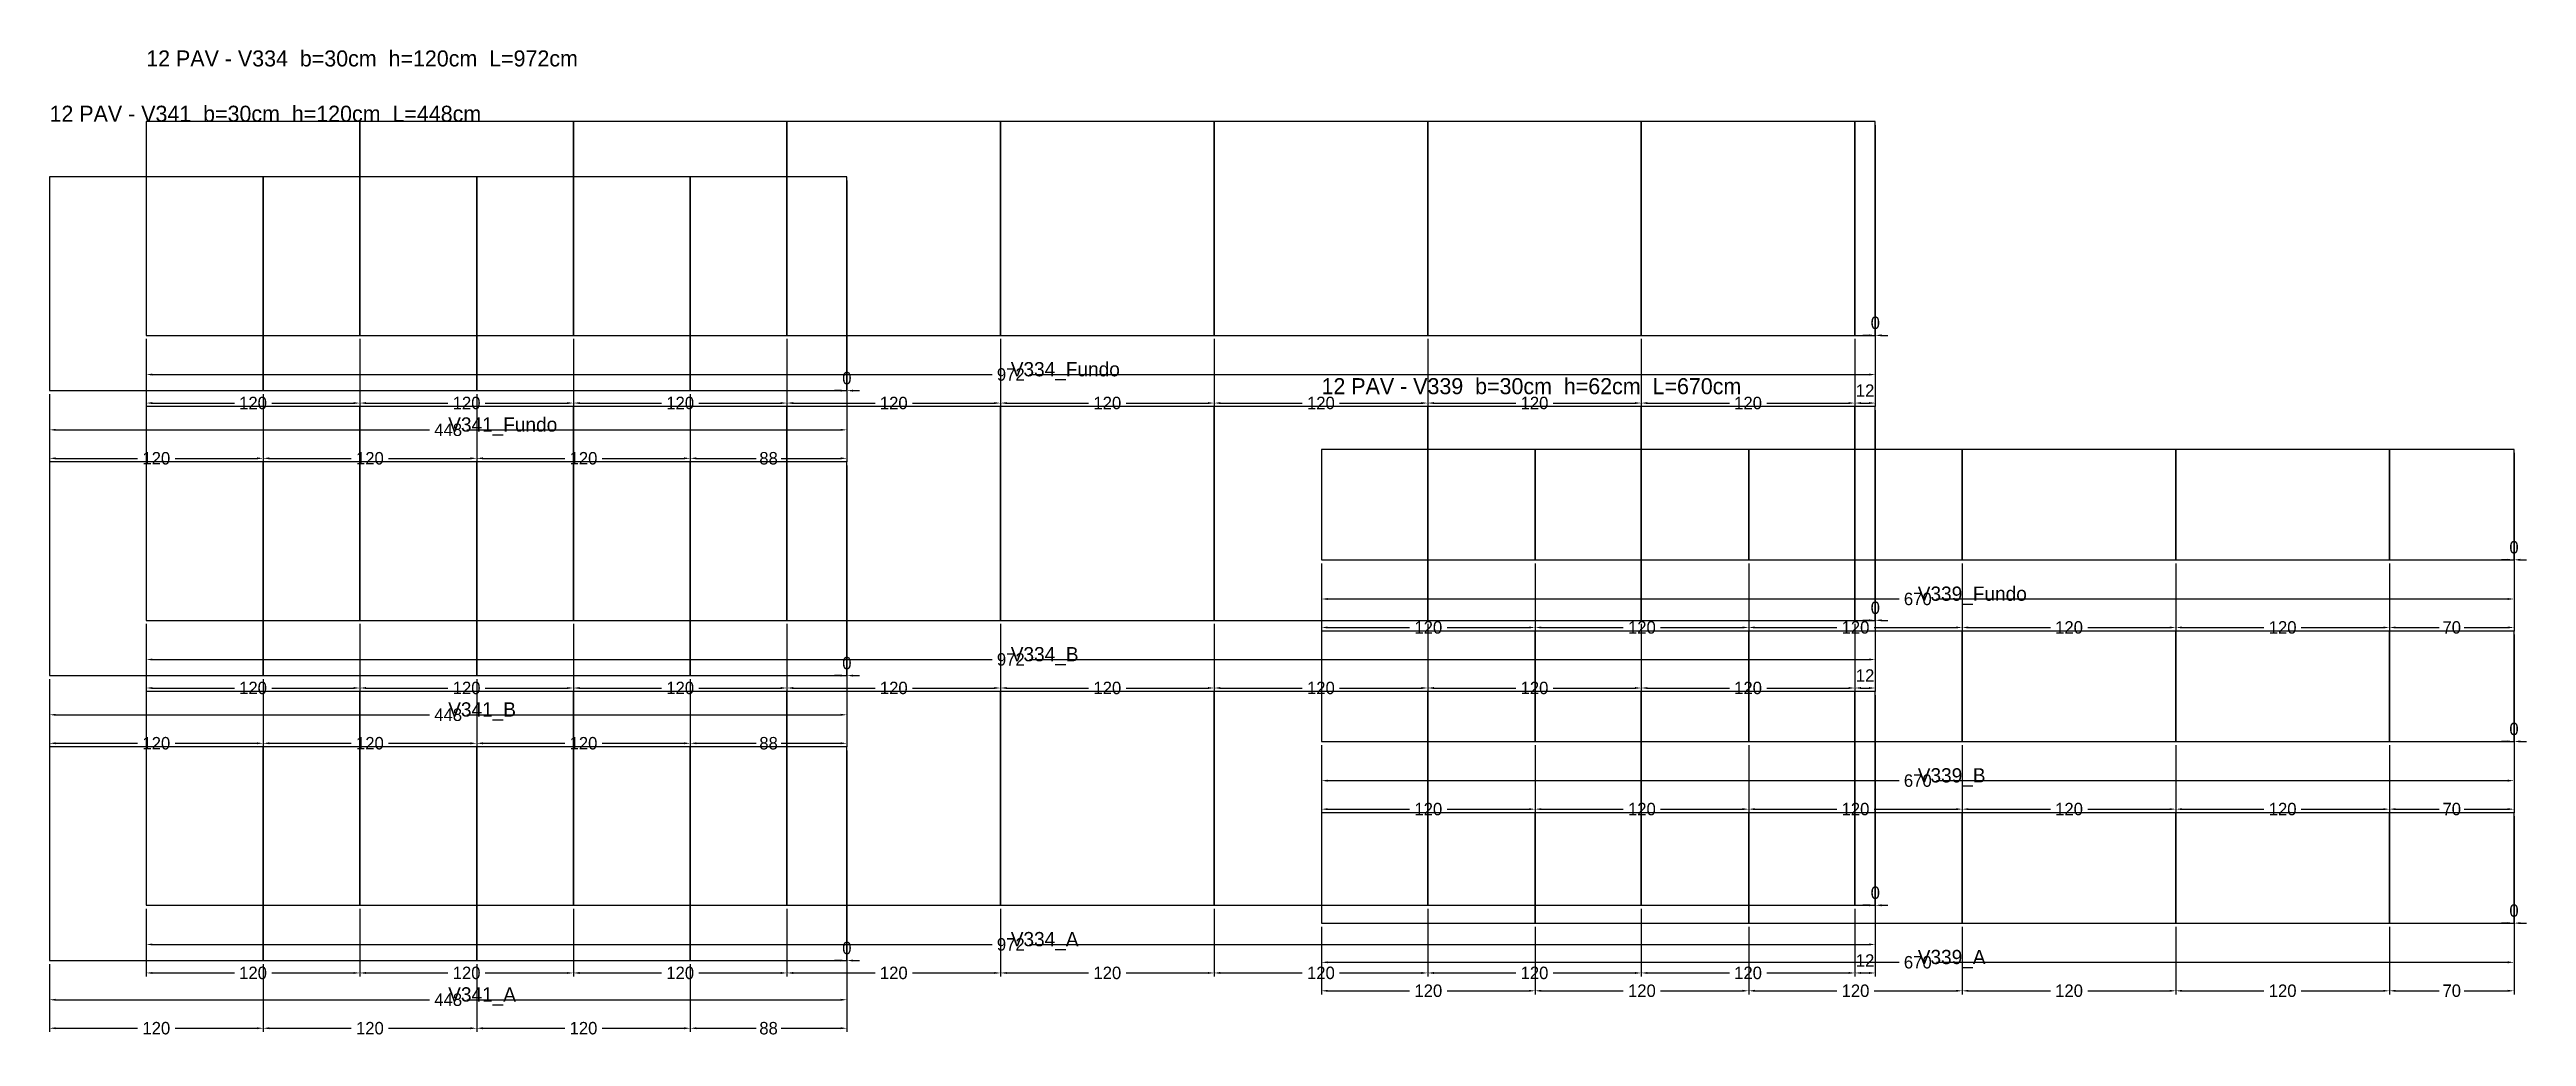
# Model space of a CAD drawing. Header units: metres. Extents: x 180 to 6304, y -11808 to -336.
# Drawn here: x 4295 to 5687, y -8002 to -7448 of the extents above; entities that cross this region are included whole.
import ezdxf

# ---------------------------------------------------------------- set-up
doc = ezdxf.new("R2010")
doc.units = ezdxf.units.M
doc.layers.add('COTA', color=3, linetype='Continuous')
doc.dimstyles.new('COTA_VIG', dxfattribs={"dimtxt": 7, "dimasz": 3.5, "dimexe": 2, "dimexo": 2, "dimgap": 1.5, "dimtad": 1, "dimdec": 1, "dimcen": 2.5, "dimclrd": 3, "dimclre": 3, "dimclrt": 3, "dimazin": 3, "dimtfac": 1, "dimtmove": 0, "dimatfit": 3})

msp = doc.modelspace()

# ---------------------------------------------------------------- texts
at = {"layer": 'NOMENCLATURA', "char_height": 9, "attachment_point": 1}
for s, insert in [('12 PAV - V334  b=30cm  h=120cm  L=972cm', (4349.25, -7448.38)), ('12 PAV - V341  b=30cm  h=120cm  L=448cm', (4294.91, -7479.42)), ('12 PAV - V339  b=30cm  h=62cm  L=670cm', (5009.61, -7632.4))]:
    msp.add_mtext(s, dxfattribs=dict(at, insert=insert))
at = {"layer": 'Texto Secao', "char_height": 8, "attachment_point": 1}
for s, insert in [('V334_Fundo', (4835, -7623.38)), ('V341_Fundo', (4518.91, -7654.42)), ('V339_Fundo', (5344.61, -7749.4)), ('V334_B', (4835, -7783.38)), ('V341_B', (4518.91, -7814.42)), ('V339_B', (5344.61, -7851.4)), ('V334_A', (4835, -7943.38)), ('V339_A', (5344.61, -7953.4)), ('V341_A', (4518.91, -7974.42))]:
    msp.add_mtext(s, dxfattribs=dict(at, insert=insert))

# ---------------------------------------------------------------- blocks, each defined once
blk = doc.blocks.new('_CLOSEDFILLED')
at = {"color": 0, "linetype": 'BYBLOCK'}
blk.add_solid([(-1, 0.16), (0, 0), (-1, -0.16)], dxfattribs=at)
blk = doc.blocks.new('*D475')
at = {"color": 3}
for p, q in [((4349.25, -7930.38), (4349.25, -7952.38)), ((5320.75, -7930.38), (5320.75, -7952.38)), ((4352.75, -7950.38), (4824.5, -7950.38)), ((4845.5, -7950.38), (5317.25, -7950.38))]:
    blk.add_line(p, q, dxfattribs=at)
at = {"layer": 'Defpoints'}
for p in [(4349.25, -7928.38), (5320.75, -7928.38), (4349.25, -7950.38)]:
    blk.add_point(p, dxfattribs=at)
at = {"layer": 'COTA', "color": 3, "xscale": 3.5, "yscale": 3.5, "rotation": 180}
blk.add_blockref('_CLOSEDFILLED', (4349.25, -7950.38), dxfattribs=at)
at = {"layer": 'COTA', "color": 3, "xscale": 3.5, "yscale": 3.5}
blk.add_blockref('_CLOSEDFILLED', (5320.75, -7950.38), dxfattribs=at)
at = {"layer": 'COTA', "color": 3, "insert": (4835, -7950.38), "char_height": 7, "attachment_point": 5}
blk.add_mtext('972', dxfattribs=at)
blk = doc.blocks.new('*D476')
at = {"color": 3}
for p, q in [((4349.25, -7930.38), (4349.25, -7968.38)), ((4469.25, -7930.38), (4469.25, -7968.38)), ((4352.75, -7966.38), (4398.75, -7966.38)), ((4419.75, -7966.38), (4465.75, -7966.38))]:
    blk.add_line(p, q, dxfattribs=at)
at = {"layer": 'Defpoints'}
for p in [(4349.25, -7928.38), (4469.25, -7928.38), (4349.25, -7966.38)]:
    blk.add_point(p, dxfattribs=at)
at = {"layer": 'COTA', "color": 3, "xscale": 3.5, "yscale": 3.5, "rotation": 180}
blk.add_blockref('_CLOSEDFILLED', (4349.25, -7966.38), dxfattribs=at)
at = {"layer": 'COTA', "color": 3, "xscale": 3.5, "yscale": 3.5}
blk.add_blockref('_CLOSEDFILLED', (4469.25, -7966.38), dxfattribs=at)
at = {"layer": 'COTA', "color": 3, "insert": (4409.25, -7966.38), "char_height": 7, "attachment_point": 5}
blk.add_mtext('120', dxfattribs=at)
blk = doc.blocks.new('*D477')
at = {"color": 3}
for p, q in [((4469.25, -7930.38), (4469.25, -7968.38)), ((4589.25, -7930.38), (4589.25, -7968.38)), ((4472.75, -7966.38), (4518.75, -7966.38)), ((4539.75, -7966.38), (4585.75, -7966.38))]:
    blk.add_line(p, q, dxfattribs=at)
at = {"layer": 'Defpoints'}
for p in [(4469.25, -7928.38), (4589.25, -7928.38), (4469.25, -7966.38)]:
    blk.add_point(p, dxfattribs=at)
at = {"layer": 'COTA', "color": 3, "xscale": 3.5, "yscale": 3.5, "rotation": 180}
blk.add_blockref('_CLOSEDFILLED', (4469.25, -7966.38), dxfattribs=at)
at = {"layer": 'COTA', "color": 3, "xscale": 3.5, "yscale": 3.5}
blk.add_blockref('_CLOSEDFILLED', (4589.25, -7966.38), dxfattribs=at)
at = {"layer": 'COTA', "color": 3, "insert": (4529.25, -7966.38), "char_height": 7, "attachment_point": 5}
blk.add_mtext('120', dxfattribs=at)
blk = doc.blocks.new('*D478')
at = {"color": 3}
for p, q in [((4589.25, -7930.38), (4589.25, -7968.38)), ((4709.25, -7930.38), (4709.25, -7968.38)), ((4592.75, -7966.38), (4638.75, -7966.38)), ((4659.75, -7966.38), (4705.75, -7966.38))]:
    blk.add_line(p, q, dxfattribs=at)
at = {"layer": 'Defpoints'}
for p in [(4589.25, -7928.38), (4709.25, -7928.38), (4589.25, -7966.38)]:
    blk.add_point(p, dxfattribs=at)
at = {"layer": 'COTA', "color": 3, "xscale": 3.5, "yscale": 3.5, "rotation": 180}
blk.add_blockref('_CLOSEDFILLED', (4589.25, -7966.38), dxfattribs=at)
at = {"layer": 'COTA', "color": 3, "xscale": 3.5, "yscale": 3.5}
blk.add_blockref('_CLOSEDFILLED', (4709.25, -7966.38), dxfattribs=at)
at = {"layer": 'COTA', "color": 3, "insert": (4649.25, -7966.38), "char_height": 7, "attachment_point": 5}
blk.add_mtext('120', dxfattribs=at)
blk = doc.blocks.new('*D479')
at = {"color": 3}
for p, q in [((4709.25, -7930.38), (4709.25, -7968.38)), ((4829.25, -7930.38), (4829.25, -7968.38)), ((4712.75, -7966.38), (4758.75, -7966.38)), ((4779.75, -7966.38), (4825.75, -7966.38))]:
    blk.add_line(p, q, dxfattribs=at)
at = {"layer": 'Defpoints'}
for p in [(4709.25, -7928.38), (4829.25, -7928.38), (4709.25, -7966.38)]:
    blk.add_point(p, dxfattribs=at)
at = {"layer": 'COTA', "color": 3, "xscale": 3.5, "yscale": 3.5, "rotation": 180}
blk.add_blockref('_CLOSEDFILLED', (4709.25, -7966.38), dxfattribs=at)
at = {"layer": 'COTA', "color": 3, "xscale": 3.5, "yscale": 3.5}
blk.add_blockref('_CLOSEDFILLED', (4829.25, -7966.38), dxfattribs=at)
at = {"layer": 'COTA', "color": 3, "insert": (4769.25, -7966.38), "char_height": 7, "attachment_point": 5}
blk.add_mtext('120', dxfattribs=at)
blk = doc.blocks.new('*D480')
at = {"color": 3}
for p, q in [((4829.25, -7930.38), (4829.25, -7968.38)), ((4949.25, -7930.38), (4949.25, -7968.38)), ((4832.75, -7966.38), (4878.75, -7966.38)), ((4899.75, -7966.38), (4945.75, -7966.38))]:
    blk.add_line(p, q, dxfattribs=at)
at = {"layer": 'Defpoints'}
for p in [(4829.25, -7928.38), (4949.25, -7928.38), (4829.25, -7966.38)]:
    blk.add_point(p, dxfattribs=at)
at = {"layer": 'COTA', "color": 3, "xscale": 3.5, "yscale": 3.5, "rotation": 180}
blk.add_blockref('_CLOSEDFILLED', (4829.25, -7966.38), dxfattribs=at)
at = {"layer": 'COTA', "color": 3, "xscale": 3.5, "yscale": 3.5}
blk.add_blockref('_CLOSEDFILLED', (4949.25, -7966.38), dxfattribs=at)
at = {"layer": 'COTA', "color": 3, "insert": (4889.25, -7966.38), "char_height": 7, "attachment_point": 5}
blk.add_mtext('120', dxfattribs=at)
blk = doc.blocks.new('*D481')
at = {"color": 3}
for p, q in [((4949.25, -7930.38), (4949.25, -7968.38)), ((5069.25, -7930.38), (5069.25, -7968.38)), ((4952.75, -7966.38), (4998.75, -7966.38)), ((5019.75, -7966.38), (5065.75, -7966.38))]:
    blk.add_line(p, q, dxfattribs=at)
at = {"layer": 'Defpoints'}
for p in [(4949.25, -7928.38), (5069.25, -7928.38), (4949.25, -7966.38)]:
    blk.add_point(p, dxfattribs=at)
at = {"layer": 'COTA', "color": 3, "xscale": 3.5, "yscale": 3.5, "rotation": 180}
blk.add_blockref('_CLOSEDFILLED', (4949.25, -7966.38), dxfattribs=at)
at = {"layer": 'COTA', "color": 3, "xscale": 3.5, "yscale": 3.5}
blk.add_blockref('_CLOSEDFILLED', (5069.25, -7966.38), dxfattribs=at)
at = {"layer": 'COTA', "color": 3, "insert": (5009.25, -7966.38), "char_height": 7, "attachment_point": 5}
blk.add_mtext('120', dxfattribs=at)
blk = doc.blocks.new('*D482')
at = {"color": 3}
for p, q in [((5069.25, -7930.38), (5069.25, -7968.38)), ((5189.25, -7930.38), (5189.25, -7968.38)), ((5072.75, -7966.38), (5118.75, -7966.38)), ((5139.75, -7966.38), (5185.75, -7966.38))]:
    blk.add_line(p, q, dxfattribs=at)
at = {"layer": 'Defpoints'}
for p in [(5069.25, -7928.38), (5189.25, -7928.38), (5069.25, -7966.38)]:
    blk.add_point(p, dxfattribs=at)
at = {"layer": 'COTA', "color": 3, "xscale": 3.5, "yscale": 3.5, "rotation": 180}
blk.add_blockref('_CLOSEDFILLED', (5069.25, -7966.38), dxfattribs=at)
at = {"layer": 'COTA', "color": 3, "xscale": 3.5, "yscale": 3.5}
blk.add_blockref('_CLOSEDFILLED', (5189.25, -7966.38), dxfattribs=at)
at = {"layer": 'COTA', "color": 3, "insert": (5129.25, -7966.38), "char_height": 7, "attachment_point": 5}
blk.add_mtext('120', dxfattribs=at)
blk = doc.blocks.new('*D483')
at = {"color": 3}
for p, q in [((5189.25, -7930.38), (5189.25, -7968.38)), ((5309.25, -7930.38), (5309.25, -7968.38)), ((5192.75, -7966.38), (5238.75, -7966.38)), ((5259.75, -7966.38), (5305.75, -7966.38))]:
    blk.add_line(p, q, dxfattribs=at)
at = {"layer": 'Defpoints'}
for p in [(5189.25, -7928.38), (5309.25, -7928.38), (5189.25, -7966.38)]:
    blk.add_point(p, dxfattribs=at)
at = {"layer": 'COTA', "color": 3, "xscale": 3.5, "yscale": 3.5, "rotation": 180}
blk.add_blockref('_CLOSEDFILLED', (5189.25, -7966.38), dxfattribs=at)
at = {"layer": 'COTA', "color": 3, "xscale": 3.5, "yscale": 3.5}
blk.add_blockref('_CLOSEDFILLED', (5309.25, -7966.38), dxfattribs=at)
at = {"layer": 'COTA', "color": 3, "insert": (5249.25, -7966.38), "char_height": 7, "attachment_point": 5}
blk.add_mtext('120', dxfattribs=at)
blk = doc.blocks.new('*D484')
at = {"color": 3}
for p, q in [((5309.25, -7930.38), (5309.25, -7968.38)), ((5320.75, -7930.38), (5320.75, -7968.38)), ((5312.75, -7966.38), (5317.25, -7966.38))]:
    blk.add_line(p, q, dxfattribs=at)
at = {"layer": 'Defpoints'}
for p in [(5309.25, -7928.38), (5320.75, -7928.38), (5309.25, -7966.38)]:
    blk.add_point(p, dxfattribs=at)
at = {"layer": 'COTA', "color": 3, "xscale": 3.5, "yscale": 3.5, "rotation": 180}
blk.add_blockref('_CLOSEDFILLED', (5309.25, -7966.38), dxfattribs=at)
at = {"layer": 'COTA', "color": 3, "xscale": 3.5, "yscale": 3.5}
blk.add_blockref('_CLOSEDFILLED', (5320.75, -7966.38), dxfattribs=at)
at = {"layer": 'COTA', "color": 3, "insert": (5315, -7959.38), "char_height": 7, "attachment_point": 5}
blk.add_mtext('12', dxfattribs=at)
blk = doc.blocks.new('*D486')
at = {"color": 3}
for p, q in [((4349.25, -7770.38), (4349.25, -7792.38)), ((5320.75, -7770.38), (5320.75, -7792.38)), ((4352.75, -7790.38), (4824.5, -7790.38)), ((4845.5, -7790.38), (5317.25, -7790.38))]:
    blk.add_line(p, q, dxfattribs=at)
at = {"layer": 'Defpoints'}
for p in [(4349.25, -7768.38), (5320.75, -7768.38), (4349.25, -7790.38)]:
    blk.add_point(p, dxfattribs=at)
at = {"layer": 'COTA', "color": 3, "xscale": 3.5, "yscale": 3.5, "rotation": 180}
blk.add_blockref('_CLOSEDFILLED', (4349.25, -7790.38), dxfattribs=at)
at = {"layer": 'COTA', "color": 3, "xscale": 3.5, "yscale": 3.5}
blk.add_blockref('_CLOSEDFILLED', (5320.75, -7790.38), dxfattribs=at)
at = {"layer": 'COTA', "color": 3, "insert": (4835, -7790.38), "char_height": 7, "attachment_point": 5}
blk.add_mtext('972', dxfattribs=at)
blk = doc.blocks.new('*D487')
at = {"color": 3}
for p, q in [((4349.25, -7770.38), (4349.25, -7808.38)), ((4469.25, -7770.38), (4469.25, -7808.38)), ((4352.75, -7806.38), (4398.75, -7806.38)), ((4419.75, -7806.38), (4465.75, -7806.38))]:
    blk.add_line(p, q, dxfattribs=at)
at = {"layer": 'Defpoints'}
for p in [(4349.25, -7768.38), (4469.25, -7768.38), (4349.25, -7806.38)]:
    blk.add_point(p, dxfattribs=at)
at = {"layer": 'COTA', "color": 3, "xscale": 3.5, "yscale": 3.5, "rotation": 180}
blk.add_blockref('_CLOSEDFILLED', (4349.25, -7806.38), dxfattribs=at)
at = {"layer": 'COTA', "color": 3, "xscale": 3.5, "yscale": 3.5}
blk.add_blockref('_CLOSEDFILLED', (4469.25, -7806.38), dxfattribs=at)
at = {"layer": 'COTA', "color": 3, "insert": (4409.25, -7806.38), "char_height": 7, "attachment_point": 5}
blk.add_mtext('120', dxfattribs=at)
blk = doc.blocks.new('*D488')
at = {"color": 3}
for p, q in [((4469.25, -7770.38), (4469.25, -7808.38)), ((4589.25, -7770.38), (4589.25, -7808.38)), ((4472.75, -7806.38), (4518.75, -7806.38)), ((4539.75, -7806.38), (4585.75, -7806.38))]:
    blk.add_line(p, q, dxfattribs=at)
at = {"layer": 'Defpoints'}
for p in [(4469.25, -7768.38), (4589.25, -7768.38), (4469.25, -7806.38)]:
    blk.add_point(p, dxfattribs=at)
at = {"layer": 'COTA', "color": 3, "xscale": 3.5, "yscale": 3.5, "rotation": 180}
blk.add_blockref('_CLOSEDFILLED', (4469.25, -7806.38), dxfattribs=at)
at = {"layer": 'COTA', "color": 3, "xscale": 3.5, "yscale": 3.5}
blk.add_blockref('_CLOSEDFILLED', (4589.25, -7806.38), dxfattribs=at)
at = {"layer": 'COTA', "color": 3, "insert": (4529.25, -7806.38), "char_height": 7, "attachment_point": 5}
blk.add_mtext('120', dxfattribs=at)
blk = doc.blocks.new('*D489')
at = {"color": 3}
for p, q in [((4589.25, -7770.38), (4589.25, -7808.38)), ((4709.25, -7770.38), (4709.25, -7808.38)), ((4592.75, -7806.38), (4638.75, -7806.38)), ((4659.75, -7806.38), (4705.75, -7806.38))]:
    blk.add_line(p, q, dxfattribs=at)
at = {"layer": 'Defpoints'}
for p in [(4589.25, -7768.38), (4709.25, -7768.38), (4589.25, -7806.38)]:
    blk.add_point(p, dxfattribs=at)
at = {"layer": 'COTA', "color": 3, "xscale": 3.5, "yscale": 3.5, "rotation": 180}
blk.add_blockref('_CLOSEDFILLED', (4589.25, -7806.38), dxfattribs=at)
at = {"layer": 'COTA', "color": 3, "xscale": 3.5, "yscale": 3.5}
blk.add_blockref('_CLOSEDFILLED', (4709.25, -7806.38), dxfattribs=at)
at = {"layer": 'COTA', "color": 3, "insert": (4649.25, -7806.38), "char_height": 7, "attachment_point": 5}
blk.add_mtext('120', dxfattribs=at)
blk = doc.blocks.new('*D490')
at = {"color": 3}
for p, q in [((4709.25, -7770.38), (4709.25, -7808.38)), ((4829.25, -7770.38), (4829.25, -7808.38)), ((4712.75, -7806.38), (4758.75, -7806.38)), ((4779.75, -7806.38), (4825.75, -7806.38))]:
    blk.add_line(p, q, dxfattribs=at)
at = {"layer": 'Defpoints'}
for p in [(4709.25, -7768.38), (4829.25, -7768.38), (4709.25, -7806.38)]:
    blk.add_point(p, dxfattribs=at)
at = {"layer": 'COTA', "color": 3, "xscale": 3.5, "yscale": 3.5, "rotation": 180}
blk.add_blockref('_CLOSEDFILLED', (4709.25, -7806.38), dxfattribs=at)
at = {"layer": 'COTA', "color": 3, "xscale": 3.5, "yscale": 3.5}
blk.add_blockref('_CLOSEDFILLED', (4829.25, -7806.38), dxfattribs=at)
at = {"layer": 'COTA', "color": 3, "insert": (4769.25, -7806.38), "char_height": 7, "attachment_point": 5}
blk.add_mtext('120', dxfattribs=at)
blk = doc.blocks.new('*D491')
at = {"color": 3}
for p, q in [((4829.25, -7770.38), (4829.25, -7808.38)), ((4949.25, -7770.38), (4949.25, -7808.38)), ((4832.75, -7806.38), (4878.75, -7806.38)), ((4899.75, -7806.38), (4945.75, -7806.38))]:
    blk.add_line(p, q, dxfattribs=at)
at = {"layer": 'Defpoints'}
for p in [(4829.25, -7768.38), (4949.25, -7768.38), (4829.25, -7806.38)]:
    blk.add_point(p, dxfattribs=at)
at = {"layer": 'COTA', "color": 3, "xscale": 3.5, "yscale": 3.5, "rotation": 180}
blk.add_blockref('_CLOSEDFILLED', (4829.25, -7806.38), dxfattribs=at)
at = {"layer": 'COTA', "color": 3, "xscale": 3.5, "yscale": 3.5}
blk.add_blockref('_CLOSEDFILLED', (4949.25, -7806.38), dxfattribs=at)
at = {"layer": 'COTA', "color": 3, "insert": (4889.25, -7806.38), "char_height": 7, "attachment_point": 5}
blk.add_mtext('120', dxfattribs=at)
blk = doc.blocks.new('*D492')
at = {"color": 3}
for p, q in [((4949.25, -7770.38), (4949.25, -7808.38)), ((5069.25, -7770.38), (5069.25, -7808.38)), ((4952.75, -7806.38), (4998.75, -7806.38)), ((5019.75, -7806.38), (5065.75, -7806.38))]:
    blk.add_line(p, q, dxfattribs=at)
at = {"layer": 'Defpoints'}
for p in [(4949.25, -7768.38), (5069.25, -7768.38), (4949.25, -7806.38)]:
    blk.add_point(p, dxfattribs=at)
at = {"layer": 'COTA', "color": 3, "xscale": 3.5, "yscale": 3.5, "rotation": 180}
blk.add_blockref('_CLOSEDFILLED', (4949.25, -7806.38), dxfattribs=at)
at = {"layer": 'COTA', "color": 3, "xscale": 3.5, "yscale": 3.5}
blk.add_blockref('_CLOSEDFILLED', (5069.25, -7806.38), dxfattribs=at)
at = {"layer": 'COTA', "color": 3, "insert": (5009.25, -7806.38), "char_height": 7, "attachment_point": 5}
blk.add_mtext('120', dxfattribs=at)
blk = doc.blocks.new('*D493')
at = {"color": 3}
for p, q in [((5069.25, -7770.38), (5069.25, -7808.38)), ((5189.25, -7770.38), (5189.25, -7808.38)), ((5072.75, -7806.38), (5118.75, -7806.38)), ((5139.75, -7806.38), (5185.75, -7806.38))]:
    blk.add_line(p, q, dxfattribs=at)
at = {"layer": 'Defpoints'}
for p in [(5069.25, -7768.38), (5189.25, -7768.38), (5069.25, -7806.38)]:
    blk.add_point(p, dxfattribs=at)
at = {"layer": 'COTA', "color": 3, "xscale": 3.5, "yscale": 3.5, "rotation": 180}
blk.add_blockref('_CLOSEDFILLED', (5069.25, -7806.38), dxfattribs=at)
at = {"layer": 'COTA', "color": 3, "xscale": 3.5, "yscale": 3.5}
blk.add_blockref('_CLOSEDFILLED', (5189.25, -7806.38), dxfattribs=at)
at = {"layer": 'COTA', "color": 3, "insert": (5129.25, -7806.38), "char_height": 7, "attachment_point": 5}
blk.add_mtext('120', dxfattribs=at)
blk = doc.blocks.new('*D494')
at = {"color": 3}
for p, q in [((5189.25, -7770.38), (5189.25, -7808.38)), ((5309.25, -7770.38), (5309.25, -7808.38)), ((5192.75, -7806.38), (5238.75, -7806.38)), ((5259.75, -7806.38), (5305.75, -7806.38))]:
    blk.add_line(p, q, dxfattribs=at)
at = {"layer": 'Defpoints'}
for p in [(5189.25, -7768.38), (5309.25, -7768.38), (5189.25, -7806.38)]:
    blk.add_point(p, dxfattribs=at)
at = {"layer": 'COTA', "color": 3, "xscale": 3.5, "yscale": 3.5, "rotation": 180}
blk.add_blockref('_CLOSEDFILLED', (5189.25, -7806.38), dxfattribs=at)
at = {"layer": 'COTA', "color": 3, "xscale": 3.5, "yscale": 3.5}
blk.add_blockref('_CLOSEDFILLED', (5309.25, -7806.38), dxfattribs=at)
at = {"layer": 'COTA', "color": 3, "insert": (5249.25, -7806.38), "char_height": 7, "attachment_point": 5}
blk.add_mtext('120', dxfattribs=at)
blk = doc.blocks.new('*D495')
at = {"color": 3}
for p, q in [((5309.25, -7770.38), (5309.25, -7808.38)), ((5320.75, -7770.38), (5320.75, -7808.38)), ((5312.75, -7806.38), (5317.25, -7806.38))]:
    blk.add_line(p, q, dxfattribs=at)
at = {"layer": 'Defpoints'}
for p in [(5309.25, -7768.38), (5320.75, -7768.38), (5309.25, -7806.38)]:
    blk.add_point(p, dxfattribs=at)
at = {"layer": 'COTA', "color": 3, "xscale": 3.5, "yscale": 3.5, "rotation": 180}
blk.add_blockref('_CLOSEDFILLED', (5309.25, -7806.38), dxfattribs=at)
at = {"layer": 'COTA', "color": 3, "xscale": 3.5, "yscale": 3.5}
blk.add_blockref('_CLOSEDFILLED', (5320.75, -7806.38), dxfattribs=at)
at = {"layer": 'COTA', "color": 3, "insert": (5315, -7799.38), "char_height": 7, "attachment_point": 5}
blk.add_mtext('12', dxfattribs=at)
blk = doc.blocks.new('*D497')
at = {"color": 3}
for p, q in [((4349.25, -7610.38), (4349.25, -7632.38)), ((5320.75, -7610.38), (5320.75, -7632.38)), ((4352.75, -7630.38), (4824.5, -7630.38)), ((4845.5, -7630.38), (5317.25, -7630.38))]:
    blk.add_line(p, q, dxfattribs=at)
at = {"layer": 'Defpoints'}
for p in [(4349.25, -7608.38), (5320.75, -7608.38), (4349.25, -7630.38)]:
    blk.add_point(p, dxfattribs=at)
at = {"layer": 'COTA', "color": 3, "xscale": 3.5, "yscale": 3.5, "rotation": 180}
blk.add_blockref('_CLOSEDFILLED', (4349.25, -7630.38), dxfattribs=at)
at = {"layer": 'COTA', "color": 3, "xscale": 3.5, "yscale": 3.5}
blk.add_blockref('_CLOSEDFILLED', (5320.75, -7630.38), dxfattribs=at)
at = {"layer": 'COTA', "color": 3, "insert": (4835, -7630.38), "char_height": 7, "attachment_point": 5}
blk.add_mtext('972', dxfattribs=at)
blk = doc.blocks.new('*D498')
at = {"color": 3}
for p, q in [((4349.25, -7610.38), (4349.25, -7648.38)), ((4469.25, -7610.38), (4469.25, -7648.38)), ((4352.75, -7646.38), (4398.75, -7646.38)), ((4419.75, -7646.38), (4465.75, -7646.38))]:
    blk.add_line(p, q, dxfattribs=at)
at = {"layer": 'Defpoints'}
for p in [(4349.25, -7608.38), (4469.25, -7608.38), (4349.25, -7646.38)]:
    blk.add_point(p, dxfattribs=at)
at = {"layer": 'COTA', "color": 3, "xscale": 3.5, "yscale": 3.5, "rotation": 180}
blk.add_blockref('_CLOSEDFILLED', (4349.25, -7646.38), dxfattribs=at)
at = {"layer": 'COTA', "color": 3, "xscale": 3.5, "yscale": 3.5}
blk.add_blockref('_CLOSEDFILLED', (4469.25, -7646.38), dxfattribs=at)
at = {"layer": 'COTA', "color": 3, "insert": (4409.25, -7646.38), "char_height": 7, "attachment_point": 5}
blk.add_mtext('120', dxfattribs=at)
blk = doc.blocks.new('*D499')
at = {"color": 3}
for p, q in [((4469.25, -7610.38), (4469.25, -7648.38)), ((4589.25, -7610.38), (4589.25, -7648.38)), ((4472.75, -7646.38), (4518.75, -7646.38)), ((4539.75, -7646.38), (4585.75, -7646.38))]:
    blk.add_line(p, q, dxfattribs=at)
at = {"layer": 'Defpoints'}
for p in [(4469.25, -7608.38), (4589.25, -7608.38), (4469.25, -7646.38)]:
    blk.add_point(p, dxfattribs=at)
at = {"layer": 'COTA', "color": 3, "xscale": 3.5, "yscale": 3.5, "rotation": 180}
blk.add_blockref('_CLOSEDFILLED', (4469.25, -7646.38), dxfattribs=at)
at = {"layer": 'COTA', "color": 3, "xscale": 3.5, "yscale": 3.5}
blk.add_blockref('_CLOSEDFILLED', (4589.25, -7646.38), dxfattribs=at)
at = {"layer": 'COTA', "color": 3, "insert": (4529.25, -7646.38), "char_height": 7, "attachment_point": 5}
blk.add_mtext('120', dxfattribs=at)
blk = doc.blocks.new('*D500')
at = {"color": 3}
for p, q in [((4589.25, -7610.38), (4589.25, -7648.38)), ((4709.25, -7610.38), (4709.25, -7648.38)), ((4592.75, -7646.38), (4638.75, -7646.38)), ((4659.75, -7646.38), (4705.75, -7646.38))]:
    blk.add_line(p, q, dxfattribs=at)
at = {"layer": 'Defpoints'}
for p in [(4589.25, -7608.38), (4709.25, -7608.38), (4589.25, -7646.38)]:
    blk.add_point(p, dxfattribs=at)
at = {"layer": 'COTA', "color": 3, "xscale": 3.5, "yscale": 3.5, "rotation": 180}
blk.add_blockref('_CLOSEDFILLED', (4589.25, -7646.38), dxfattribs=at)
at = {"layer": 'COTA', "color": 3, "xscale": 3.5, "yscale": 3.5}
blk.add_blockref('_CLOSEDFILLED', (4709.25, -7646.38), dxfattribs=at)
at = {"layer": 'COTA', "color": 3, "insert": (4649.25, -7646.38), "char_height": 7, "attachment_point": 5}
blk.add_mtext('120', dxfattribs=at)
blk = doc.blocks.new('*D501')
at = {"color": 3}
for p, q in [((4709.25, -7610.38), (4709.25, -7648.38)), ((4829.25, -7610.38), (4829.25, -7648.38)), ((4712.75, -7646.38), (4758.75, -7646.38)), ((4779.75, -7646.38), (4825.75, -7646.38))]:
    blk.add_line(p, q, dxfattribs=at)
at = {"layer": 'Defpoints'}
for p in [(4709.25, -7608.38), (4829.25, -7608.38), (4709.25, -7646.38)]:
    blk.add_point(p, dxfattribs=at)
at = {"layer": 'COTA', "color": 3, "xscale": 3.5, "yscale": 3.5, "rotation": 180}
blk.add_blockref('_CLOSEDFILLED', (4709.25, -7646.38), dxfattribs=at)
at = {"layer": 'COTA', "color": 3, "xscale": 3.5, "yscale": 3.5}
blk.add_blockref('_CLOSEDFILLED', (4829.25, -7646.38), dxfattribs=at)
at = {"layer": 'COTA', "color": 3, "insert": (4769.25, -7646.38), "char_height": 7, "attachment_point": 5}
blk.add_mtext('120', dxfattribs=at)
blk = doc.blocks.new('*D502')
at = {"color": 3}
for p, q in [((4829.25, -7610.38), (4829.25, -7648.38)), ((4949.25, -7610.38), (4949.25, -7648.38)), ((4832.75, -7646.38), (4878.75, -7646.38)), ((4899.75, -7646.38), (4945.75, -7646.38))]:
    blk.add_line(p, q, dxfattribs=at)
at = {"layer": 'Defpoints'}
for p in [(4829.25, -7608.38), (4949.25, -7608.38), (4829.25, -7646.38)]:
    blk.add_point(p, dxfattribs=at)
at = {"layer": 'COTA', "color": 3, "xscale": 3.5, "yscale": 3.5, "rotation": 180}
blk.add_blockref('_CLOSEDFILLED', (4829.25, -7646.38), dxfattribs=at)
at = {"layer": 'COTA', "color": 3, "xscale": 3.5, "yscale": 3.5}
blk.add_blockref('_CLOSEDFILLED', (4949.25, -7646.38), dxfattribs=at)
at = {"layer": 'COTA', "color": 3, "insert": (4889.25, -7646.38), "char_height": 7, "attachment_point": 5}
blk.add_mtext('120', dxfattribs=at)
blk = doc.blocks.new('*D503')
at = {"color": 3}
for p, q in [((4949.25, -7610.38), (4949.25, -7648.38)), ((5069.25, -7610.38), (5069.25, -7648.38)), ((4952.75, -7646.38), (4998.75, -7646.38)), ((5019.75, -7646.38), (5065.75, -7646.38))]:
    blk.add_line(p, q, dxfattribs=at)
at = {"layer": 'Defpoints'}
for p in [(4949.25, -7608.38), (5069.25, -7608.38), (4949.25, -7646.38)]:
    blk.add_point(p, dxfattribs=at)
at = {"layer": 'COTA', "color": 3, "xscale": 3.5, "yscale": 3.5, "rotation": 180}
blk.add_blockref('_CLOSEDFILLED', (4949.25, -7646.38), dxfattribs=at)
at = {"layer": 'COTA', "color": 3, "xscale": 3.5, "yscale": 3.5}
blk.add_blockref('_CLOSEDFILLED', (5069.25, -7646.38), dxfattribs=at)
at = {"layer": 'COTA', "color": 3, "insert": (5009.25, -7646.38), "char_height": 7, "attachment_point": 5}
blk.add_mtext('120', dxfattribs=at)
blk = doc.blocks.new('*D504')
at = {"color": 3}
for p, q in [((5069.25, -7610.38), (5069.25, -7648.38)), ((5189.25, -7610.38), (5189.25, -7648.38)), ((5072.75, -7646.38), (5118.75, -7646.38)), ((5139.75, -7646.38), (5185.75, -7646.38))]:
    blk.add_line(p, q, dxfattribs=at)
at = {"layer": 'Defpoints'}
for p in [(5069.25, -7608.38), (5189.25, -7608.38), (5069.25, -7646.38)]:
    blk.add_point(p, dxfattribs=at)
at = {"layer": 'COTA', "color": 3, "xscale": 3.5, "yscale": 3.5, "rotation": 180}
blk.add_blockref('_CLOSEDFILLED', (5069.25, -7646.38), dxfattribs=at)
at = {"layer": 'COTA', "color": 3, "xscale": 3.5, "yscale": 3.5}
blk.add_blockref('_CLOSEDFILLED', (5189.25, -7646.38), dxfattribs=at)
at = {"layer": 'COTA', "color": 3, "insert": (5129.25, -7646.38), "char_height": 7, "attachment_point": 5}
blk.add_mtext('120', dxfattribs=at)
blk = doc.blocks.new('*D505')
at = {"color": 3}
for p, q in [((5189.25, -7610.38), (5189.25, -7648.38)), ((5309.25, -7610.38), (5309.25, -7648.38)), ((5192.75, -7646.38), (5238.75, -7646.38)), ((5259.75, -7646.38), (5305.75, -7646.38))]:
    blk.add_line(p, q, dxfattribs=at)
at = {"layer": 'Defpoints'}
for p in [(5189.25, -7608.38), (5309.25, -7608.38), (5189.25, -7646.38)]:
    blk.add_point(p, dxfattribs=at)
at = {"layer": 'COTA', "color": 3, "xscale": 3.5, "yscale": 3.5, "rotation": 180}
blk.add_blockref('_CLOSEDFILLED', (5189.25, -7646.38), dxfattribs=at)
at = {"layer": 'COTA', "color": 3, "xscale": 3.5, "yscale": 3.5}
blk.add_blockref('_CLOSEDFILLED', (5309.25, -7646.38), dxfattribs=at)
at = {"layer": 'COTA', "color": 3, "insert": (5249.25, -7646.38), "char_height": 7, "attachment_point": 5}
blk.add_mtext('120', dxfattribs=at)
blk = doc.blocks.new('*D506')
at = {"color": 3}
for p, q in [((5309.25, -7610.38), (5309.25, -7648.38)), ((5320.75, -7610.38), (5320.75, -7648.38)), ((5312.75, -7646.38), (5317.25, -7646.38))]:
    blk.add_line(p, q, dxfattribs=at)
at = {"layer": 'Defpoints'}
for p in [(5309.25, -7608.38), (5320.75, -7608.38), (5309.25, -7646.38)]:
    blk.add_point(p, dxfattribs=at)
at = {"layer": 'COTA', "color": 3, "xscale": 3.5, "yscale": 3.5, "rotation": 180}
blk.add_blockref('_CLOSEDFILLED', (5309.25, -7646.38), dxfattribs=at)
at = {"layer": 'COTA', "color": 3, "xscale": 3.5, "yscale": 3.5}
blk.add_blockref('_CLOSEDFILLED', (5320.75, -7646.38), dxfattribs=at)
at = {"layer": 'COTA', "color": 3, "insert": (5315, -7639.38), "char_height": 7, "attachment_point": 5}
blk.add_mtext('12', dxfattribs=at)
blk = doc.blocks.new('*D676')
at = {"color": 3}
for p, q in [((5009.61, -7940.4), (5009.61, -7962.4)), ((5679.61, -7940.4), (5679.61, -7962.4)), ((5013.11, -7960.4), (5334.11, -7960.4)), ((5355.11, -7960.4), (5676.11, -7960.4))]:
    blk.add_line(p, q, dxfattribs=at)
at = {"layer": 'Defpoints'}
for p in [(5009.61, -7938.4), (5679.61, -7938.4), (5009.61, -7960.4)]:
    blk.add_point(p, dxfattribs=at)
at = {"layer": 'COTA', "color": 3, "xscale": 3.5, "yscale": 3.5, "rotation": 180}
blk.add_blockref('_CLOSEDFILLED', (5009.61, -7960.4), dxfattribs=at)
at = {"layer": 'COTA', "color": 3, "xscale": 3.5, "yscale": 3.5}
blk.add_blockref('_CLOSEDFILLED', (5679.61, -7960.4), dxfattribs=at)
at = {"layer": 'COTA', "color": 3, "insert": (5344.61, -7960.4), "char_height": 7, "attachment_point": 5}
blk.add_mtext('670', dxfattribs=at)
blk = doc.blocks.new('*D677')
at = {"color": 3}
for p, q in [((5009.61, -7940.4), (5009.61, -7978.4)), ((5129.61, -7940.4), (5129.61, -7978.4)), ((5013.11, -7976.4), (5059.11, -7976.4)), ((5080.11, -7976.4), (5126.11, -7976.4))]:
    blk.add_line(p, q, dxfattribs=at)
at = {"layer": 'Defpoints'}
for p in [(5009.61, -7938.4), (5129.61, -7938.4), (5009.61, -7976.4)]:
    blk.add_point(p, dxfattribs=at)
at = {"layer": 'COTA', "color": 3, "xscale": 3.5, "yscale": 3.5, "rotation": 180}
blk.add_blockref('_CLOSEDFILLED', (5009.61, -7976.4), dxfattribs=at)
at = {"layer": 'COTA', "color": 3, "xscale": 3.5, "yscale": 3.5}
blk.add_blockref('_CLOSEDFILLED', (5129.61, -7976.4), dxfattribs=at)
at = {"layer": 'COTA', "color": 3, "insert": (5069.61, -7976.4), "char_height": 7, "attachment_point": 5}
blk.add_mtext('120', dxfattribs=at)
blk = doc.blocks.new('*D678')
at = {"color": 3}
for p, q in [((5129.61, -7940.4), (5129.61, -7978.4)), ((5249.61, -7940.4), (5249.61, -7978.4)), ((5133.11, -7976.4), (5179.11, -7976.4)), ((5200.11, -7976.4), (5246.11, -7976.4))]:
    blk.add_line(p, q, dxfattribs=at)
at = {"layer": 'Defpoints'}
for p in [(5129.61, -7938.4), (5249.61, -7938.4), (5129.61, -7976.4)]:
    blk.add_point(p, dxfattribs=at)
at = {"layer": 'COTA', "color": 3, "xscale": 3.5, "yscale": 3.5, "rotation": 180}
blk.add_blockref('_CLOSEDFILLED', (5129.61, -7976.4), dxfattribs=at)
at = {"layer": 'COTA', "color": 3, "xscale": 3.5, "yscale": 3.5}
blk.add_blockref('_CLOSEDFILLED', (5249.61, -7976.4), dxfattribs=at)
at = {"layer": 'COTA', "color": 3, "insert": (5189.61, -7976.4), "char_height": 7, "attachment_point": 5}
blk.add_mtext('120', dxfattribs=at)
blk = doc.blocks.new('*D679')
at = {"color": 3}
for p, q in [((5249.61, -7940.4), (5249.61, -7978.4)), ((5369.61, -7940.4), (5369.61, -7978.4)), ((5253.11, -7976.4), (5299.11, -7976.4)), ((5320.11, -7976.4), (5366.11, -7976.4))]:
    blk.add_line(p, q, dxfattribs=at)
at = {"layer": 'Defpoints'}
for p in [(5249.61, -7938.4), (5369.61, -7938.4), (5249.61, -7976.4)]:
    blk.add_point(p, dxfattribs=at)
at = {"layer": 'COTA', "color": 3, "xscale": 3.5, "yscale": 3.5, "rotation": 180}
blk.add_blockref('_CLOSEDFILLED', (5249.61, -7976.4), dxfattribs=at)
at = {"layer": 'COTA', "color": 3, "xscale": 3.5, "yscale": 3.5}
blk.add_blockref('_CLOSEDFILLED', (5369.61, -7976.4), dxfattribs=at)
at = {"layer": 'COTA', "color": 3, "insert": (5309.61, -7976.4), "char_height": 7, "attachment_point": 5}
blk.add_mtext('120', dxfattribs=at)
blk = doc.blocks.new('*D680')
at = {"color": 3}
for p, q in [((5369.61, -7940.4), (5369.61, -7978.4)), ((5489.61, -7940.4), (5489.61, -7978.4)), ((5373.11, -7976.4), (5419.11, -7976.4)), ((5440.11, -7976.4), (5486.11, -7976.4))]:
    blk.add_line(p, q, dxfattribs=at)
at = {"layer": 'Defpoints'}
for p in [(5369.61, -7938.4), (5489.61, -7938.4), (5369.61, -7976.4)]:
    blk.add_point(p, dxfattribs=at)
at = {"layer": 'COTA', "color": 3, "xscale": 3.5, "yscale": 3.5, "rotation": 180}
blk.add_blockref('_CLOSEDFILLED', (5369.61, -7976.4), dxfattribs=at)
at = {"layer": 'COTA', "color": 3, "xscale": 3.5, "yscale": 3.5}
blk.add_blockref('_CLOSEDFILLED', (5489.61, -7976.4), dxfattribs=at)
at = {"layer": 'COTA', "color": 3, "insert": (5429.61, -7976.4), "char_height": 7, "attachment_point": 5}
blk.add_mtext('120', dxfattribs=at)
blk = doc.blocks.new('*D681')
at = {"color": 3}
for p, q in [((5489.61, -7940.4), (5489.61, -7978.4)), ((5609.61, -7940.4), (5609.61, -7978.4)), ((5493.11, -7976.4), (5539.11, -7976.4)), ((5560.11, -7976.4), (5606.11, -7976.4))]:
    blk.add_line(p, q, dxfattribs=at)
at = {"layer": 'Defpoints'}
for p in [(5489.61, -7938.4), (5609.61, -7938.4), (5489.61, -7976.4)]:
    blk.add_point(p, dxfattribs=at)
at = {"layer": 'COTA', "color": 3, "xscale": 3.5, "yscale": 3.5, "rotation": 180}
blk.add_blockref('_CLOSEDFILLED', (5489.61, -7976.4), dxfattribs=at)
at = {"layer": 'COTA', "color": 3, "xscale": 3.5, "yscale": 3.5}
blk.add_blockref('_CLOSEDFILLED', (5609.61, -7976.4), dxfattribs=at)
at = {"layer": 'COTA', "color": 3, "insert": (5549.61, -7976.4), "char_height": 7, "attachment_point": 5}
blk.add_mtext('120', dxfattribs=at)
blk = doc.blocks.new('*D682')
at = {"color": 3}
for p, q in [((5609.61, -7940.4), (5609.61, -7978.4)), ((5679.61, -7940.4), (5679.61, -7978.4)), ((5613.11, -7976.4), (5637.61, -7976.4)), ((5651.61, -7976.4), (5676.11, -7976.4))]:
    blk.add_line(p, q, dxfattribs=at)
at = {"layer": 'Defpoints'}
for p in [(5609.61, -7938.4), (5679.61, -7938.4), (5609.61, -7976.4)]:
    blk.add_point(p, dxfattribs=at)
at = {"layer": 'COTA', "color": 3, "xscale": 3.5, "yscale": 3.5, "rotation": 180}
blk.add_blockref('_CLOSEDFILLED', (5609.61, -7976.4), dxfattribs=at)
at = {"layer": 'COTA', "color": 3, "xscale": 3.5, "yscale": 3.5}
blk.add_blockref('_CLOSEDFILLED', (5679.61, -7976.4), dxfattribs=at)
at = {"layer": 'COTA', "color": 3, "insert": (5644.61, -7976.4), "char_height": 7, "attachment_point": 5}
blk.add_mtext('70', dxfattribs=at)
blk = doc.blocks.new('*D684')
at = {"color": 3}
for p, q in [((5009.61, -7838.4), (5009.61, -7860.4)), ((5679.61, -7838.4), (5679.61, -7860.4)), ((5013.11, -7858.4), (5334.11, -7858.4)), ((5355.11, -7858.4), (5676.11, -7858.4))]:
    blk.add_line(p, q, dxfattribs=at)
at = {"layer": 'Defpoints'}
for p in [(5009.61, -7836.4), (5679.61, -7836.4), (5009.61, -7858.4)]:
    blk.add_point(p, dxfattribs=at)
at = {"layer": 'COTA', "color": 3, "xscale": 3.5, "yscale": 3.5, "rotation": 180}
blk.add_blockref('_CLOSEDFILLED', (5009.61, -7858.4), dxfattribs=at)
at = {"layer": 'COTA', "color": 3, "xscale": 3.5, "yscale": 3.5}
blk.add_blockref('_CLOSEDFILLED', (5679.61, -7858.4), dxfattribs=at)
at = {"layer": 'COTA', "color": 3, "insert": (5344.61, -7858.4), "char_height": 7, "attachment_point": 5}
blk.add_mtext('670', dxfattribs=at)
blk = doc.blocks.new('*D685')
at = {"color": 3}
for p, q in [((5009.61, -7838.4), (5009.61, -7876.4)), ((5129.61, -7838.4), (5129.61, -7876.4)), ((5013.11, -7874.4), (5059.11, -7874.4)), ((5080.11, -7874.4), (5126.11, -7874.4))]:
    blk.add_line(p, q, dxfattribs=at)
at = {"layer": 'Defpoints'}
for p in [(5009.61, -7836.4), (5129.61, -7836.4), (5009.61, -7874.4)]:
    blk.add_point(p, dxfattribs=at)
at = {"layer": 'COTA', "color": 3, "xscale": 3.5, "yscale": 3.5, "rotation": 180}
blk.add_blockref('_CLOSEDFILLED', (5009.61, -7874.4), dxfattribs=at)
at = {"layer": 'COTA', "color": 3, "xscale": 3.5, "yscale": 3.5}
blk.add_blockref('_CLOSEDFILLED', (5129.61, -7874.4), dxfattribs=at)
at = {"layer": 'COTA', "color": 3, "insert": (5069.61, -7874.4), "char_height": 7, "attachment_point": 5}
blk.add_mtext('120', dxfattribs=at)
blk = doc.blocks.new('*D686')
at = {"color": 3}
for p, q in [((5129.61, -7838.4), (5129.61, -7876.4)), ((5249.61, -7838.4), (5249.61, -7876.4)), ((5133.11, -7874.4), (5179.11, -7874.4)), ((5200.11, -7874.4), (5246.11, -7874.4))]:
    blk.add_line(p, q, dxfattribs=at)
at = {"layer": 'Defpoints'}
for p in [(5129.61, -7836.4), (5249.61, -7836.4), (5129.61, -7874.4)]:
    blk.add_point(p, dxfattribs=at)
at = {"layer": 'COTA', "color": 3, "xscale": 3.5, "yscale": 3.5, "rotation": 180}
blk.add_blockref('_CLOSEDFILLED', (5129.61, -7874.4), dxfattribs=at)
at = {"layer": 'COTA', "color": 3, "xscale": 3.5, "yscale": 3.5}
blk.add_blockref('_CLOSEDFILLED', (5249.61, -7874.4), dxfattribs=at)
at = {"layer": 'COTA', "color": 3, "insert": (5189.61, -7874.4), "char_height": 7, "attachment_point": 5}
blk.add_mtext('120', dxfattribs=at)
blk = doc.blocks.new('*D687')
at = {"color": 3}
for p, q in [((5249.61, -7838.4), (5249.61, -7876.4)), ((5369.61, -7838.4), (5369.61, -7876.4)), ((5253.11, -7874.4), (5299.11, -7874.4)), ((5320.11, -7874.4), (5366.11, -7874.4))]:
    blk.add_line(p, q, dxfattribs=at)
at = {"layer": 'Defpoints'}
for p in [(5249.61, -7836.4), (5369.61, -7836.4), (5249.61, -7874.4)]:
    blk.add_point(p, dxfattribs=at)
at = {"layer": 'COTA', "color": 3, "xscale": 3.5, "yscale": 3.5, "rotation": 180}
blk.add_blockref('_CLOSEDFILLED', (5249.61, -7874.4), dxfattribs=at)
at = {"layer": 'COTA', "color": 3, "xscale": 3.5, "yscale": 3.5}
blk.add_blockref('_CLOSEDFILLED', (5369.61, -7874.4), dxfattribs=at)
at = {"layer": 'COTA', "color": 3, "insert": (5309.61, -7874.4), "char_height": 7, "attachment_point": 5}
blk.add_mtext('120', dxfattribs=at)
blk = doc.blocks.new('*D688')
at = {"color": 3}
for p, q in [((5369.61, -7838.4), (5369.61, -7876.4)), ((5489.61, -7838.4), (5489.61, -7876.4)), ((5373.11, -7874.4), (5419.11, -7874.4)), ((5440.11, -7874.4), (5486.11, -7874.4))]:
    blk.add_line(p, q, dxfattribs=at)
at = {"layer": 'Defpoints'}
for p in [(5369.61, -7836.4), (5489.61, -7836.4), (5369.61, -7874.4)]:
    blk.add_point(p, dxfattribs=at)
at = {"layer": 'COTA', "color": 3, "xscale": 3.5, "yscale": 3.5, "rotation": 180}
blk.add_blockref('_CLOSEDFILLED', (5369.61, -7874.4), dxfattribs=at)
at = {"layer": 'COTA', "color": 3, "xscale": 3.5, "yscale": 3.5}
blk.add_blockref('_CLOSEDFILLED', (5489.61, -7874.4), dxfattribs=at)
at = {"layer": 'COTA', "color": 3, "insert": (5429.61, -7874.4), "char_height": 7, "attachment_point": 5}
blk.add_mtext('120', dxfattribs=at)
blk = doc.blocks.new('*D689')
at = {"color": 3}
for p, q in [((5489.61, -7838.4), (5489.61, -7876.4)), ((5609.61, -7838.4), (5609.61, -7876.4)), ((5493.11, -7874.4), (5539.11, -7874.4)), ((5560.11, -7874.4), (5606.11, -7874.4))]:
    blk.add_line(p, q, dxfattribs=at)
at = {"layer": 'Defpoints'}
for p in [(5489.61, -7836.4), (5609.61, -7836.4), (5489.61, -7874.4)]:
    blk.add_point(p, dxfattribs=at)
at = {"layer": 'COTA', "color": 3, "xscale": 3.5, "yscale": 3.5, "rotation": 180}
blk.add_blockref('_CLOSEDFILLED', (5489.61, -7874.4), dxfattribs=at)
at = {"layer": 'COTA', "color": 3, "xscale": 3.5, "yscale": 3.5}
blk.add_blockref('_CLOSEDFILLED', (5609.61, -7874.4), dxfattribs=at)
at = {"layer": 'COTA', "color": 3, "insert": (5549.61, -7874.4), "char_height": 7, "attachment_point": 5}
blk.add_mtext('120', dxfattribs=at)
blk = doc.blocks.new('*D690')
at = {"color": 3}
for p, q in [((5609.61, -7838.4), (5609.61, -7876.4)), ((5679.61, -7838.4), (5679.61, -7876.4)), ((5613.11, -7874.4), (5637.61, -7874.4)), ((5651.61, -7874.4), (5676.11, -7874.4))]:
    blk.add_line(p, q, dxfattribs=at)
at = {"layer": 'Defpoints'}
for p in [(5609.61, -7836.4), (5679.61, -7836.4), (5609.61, -7874.4)]:
    blk.add_point(p, dxfattribs=at)
at = {"layer": 'COTA', "color": 3, "xscale": 3.5, "yscale": 3.5, "rotation": 180}
blk.add_blockref('_CLOSEDFILLED', (5609.61, -7874.4), dxfattribs=at)
at = {"layer": 'COTA', "color": 3, "xscale": 3.5, "yscale": 3.5}
blk.add_blockref('_CLOSEDFILLED', (5679.61, -7874.4), dxfattribs=at)
at = {"layer": 'COTA', "color": 3, "insert": (5644.61, -7874.4), "char_height": 7, "attachment_point": 5}
blk.add_mtext('70', dxfattribs=at)
blk = doc.blocks.new('*D692')
at = {"color": 3}
for p, q in [((5009.61, -7736.4), (5009.61, -7758.4)), ((5679.61, -7736.4), (5679.61, -7758.4)), ((5013.11, -7756.4), (5334.11, -7756.4)), ((5355.11, -7756.4), (5676.11, -7756.4))]:
    blk.add_line(p, q, dxfattribs=at)
at = {"layer": 'Defpoints'}
for p in [(5009.61, -7734.4), (5679.61, -7734.4), (5009.61, -7756.4)]:
    blk.add_point(p, dxfattribs=at)
at = {"layer": 'COTA', "color": 3, "xscale": 3.5, "yscale": 3.5, "rotation": 180}
blk.add_blockref('_CLOSEDFILLED', (5009.61, -7756.4), dxfattribs=at)
at = {"layer": 'COTA', "color": 3, "xscale": 3.5, "yscale": 3.5}
blk.add_blockref('_CLOSEDFILLED', (5679.61, -7756.4), dxfattribs=at)
at = {"layer": 'COTA', "color": 3, "insert": (5344.61, -7756.4), "char_height": 7, "attachment_point": 5}
blk.add_mtext('670', dxfattribs=at)
blk = doc.blocks.new('*D693')
at = {"color": 3}
for p, q in [((5009.61, -7736.4), (5009.61, -7774.4)), ((5129.61, -7736.4), (5129.61, -7774.4)), ((5013.11, -7772.4), (5059.11, -7772.4)), ((5080.11, -7772.4), (5126.11, -7772.4))]:
    blk.add_line(p, q, dxfattribs=at)
at = {"layer": 'Defpoints'}
for p in [(5009.61, -7734.4), (5129.61, -7734.4), (5009.61, -7772.4)]:
    blk.add_point(p, dxfattribs=at)
at = {"layer": 'COTA', "color": 3, "xscale": 3.5, "yscale": 3.5, "rotation": 180}
blk.add_blockref('_CLOSEDFILLED', (5009.61, -7772.4), dxfattribs=at)
at = {"layer": 'COTA', "color": 3, "xscale": 3.5, "yscale": 3.5}
blk.add_blockref('_CLOSEDFILLED', (5129.61, -7772.4), dxfattribs=at)
at = {"layer": 'COTA', "color": 3, "insert": (5069.61, -7772.4), "char_height": 7, "attachment_point": 5}
blk.add_mtext('120', dxfattribs=at)
blk = doc.blocks.new('*D694')
at = {"color": 3}
for p, q in [((5129.61, -7736.4), (5129.61, -7774.4)), ((5249.61, -7736.4), (5249.61, -7774.4)), ((5133.11, -7772.4), (5179.11, -7772.4)), ((5200.11, -7772.4), (5246.11, -7772.4))]:
    blk.add_line(p, q, dxfattribs=at)
at = {"layer": 'Defpoints'}
for p in [(5129.61, -7734.4), (5249.61, -7734.4), (5129.61, -7772.4)]:
    blk.add_point(p, dxfattribs=at)
at = {"layer": 'COTA', "color": 3, "xscale": 3.5, "yscale": 3.5, "rotation": 180}
blk.add_blockref('_CLOSEDFILLED', (5129.61, -7772.4), dxfattribs=at)
at = {"layer": 'COTA', "color": 3, "xscale": 3.5, "yscale": 3.5}
blk.add_blockref('_CLOSEDFILLED', (5249.61, -7772.4), dxfattribs=at)
at = {"layer": 'COTA', "color": 3, "insert": (5189.61, -7772.4), "char_height": 7, "attachment_point": 5}
blk.add_mtext('120', dxfattribs=at)
blk = doc.blocks.new('*D695')
at = {"color": 3}
for p, q in [((5249.61, -7736.4), (5249.61, -7774.4)), ((5369.61, -7736.4), (5369.61, -7774.4)), ((5253.11, -7772.4), (5299.11, -7772.4)), ((5320.11, -7772.4), (5366.11, -7772.4))]:
    blk.add_line(p, q, dxfattribs=at)
at = {"layer": 'Defpoints'}
for p in [(5249.61, -7734.4), (5369.61, -7734.4), (5249.61, -7772.4)]:
    blk.add_point(p, dxfattribs=at)
at = {"layer": 'COTA', "color": 3, "xscale": 3.5, "yscale": 3.5, "rotation": 180}
blk.add_blockref('_CLOSEDFILLED', (5249.61, -7772.4), dxfattribs=at)
at = {"layer": 'COTA', "color": 3, "xscale": 3.5, "yscale": 3.5}
blk.add_blockref('_CLOSEDFILLED', (5369.61, -7772.4), dxfattribs=at)
at = {"layer": 'COTA', "color": 3, "insert": (5309.61, -7772.4), "char_height": 7, "attachment_point": 5}
blk.add_mtext('120', dxfattribs=at)
blk = doc.blocks.new('*D696')
at = {"color": 3}
for p, q in [((5369.61, -7736.4), (5369.61, -7774.4)), ((5489.61, -7736.4), (5489.61, -7774.4)), ((5373.11, -7772.4), (5419.11, -7772.4)), ((5440.11, -7772.4), (5486.11, -7772.4))]:
    blk.add_line(p, q, dxfattribs=at)
at = {"layer": 'Defpoints'}
for p in [(5369.61, -7734.4), (5489.61, -7734.4), (5369.61, -7772.4)]:
    blk.add_point(p, dxfattribs=at)
at = {"layer": 'COTA', "color": 3, "xscale": 3.5, "yscale": 3.5, "rotation": 180}
blk.add_blockref('_CLOSEDFILLED', (5369.61, -7772.4), dxfattribs=at)
at = {"layer": 'COTA', "color": 3, "xscale": 3.5, "yscale": 3.5}
blk.add_blockref('_CLOSEDFILLED', (5489.61, -7772.4), dxfattribs=at)
at = {"layer": 'COTA', "color": 3, "insert": (5429.61, -7772.4), "char_height": 7, "attachment_point": 5}
blk.add_mtext('120', dxfattribs=at)
blk = doc.blocks.new('*D697')
at = {"color": 3}
for p, q in [((5489.61, -7736.4), (5489.61, -7774.4)), ((5609.61, -7736.4), (5609.61, -7774.4)), ((5493.11, -7772.4), (5539.11, -7772.4)), ((5560.11, -7772.4), (5606.11, -7772.4))]:
    blk.add_line(p, q, dxfattribs=at)
at = {"layer": 'Defpoints'}
for p in [(5489.61, -7734.4), (5609.61, -7734.4), (5489.61, -7772.4)]:
    blk.add_point(p, dxfattribs=at)
at = {"layer": 'COTA', "color": 3, "xscale": 3.5, "yscale": 3.5, "rotation": 180}
blk.add_blockref('_CLOSEDFILLED', (5489.61, -7772.4), dxfattribs=at)
at = {"layer": 'COTA', "color": 3, "xscale": 3.5, "yscale": 3.5}
blk.add_blockref('_CLOSEDFILLED', (5609.61, -7772.4), dxfattribs=at)
at = {"layer": 'COTA', "color": 3, "insert": (5549.61, -7772.4), "char_height": 7, "attachment_point": 5}
blk.add_mtext('120', dxfattribs=at)
blk = doc.blocks.new('*D698')
at = {"color": 3}
for p, q in [((5609.61, -7736.4), (5609.61, -7774.4)), ((5679.61, -7736.4), (5679.61, -7774.4)), ((5613.11, -7772.4), (5637.61, -7772.4)), ((5651.61, -7772.4), (5676.11, -7772.4))]:
    blk.add_line(p, q, dxfattribs=at)
at = {"layer": 'Defpoints'}
for p in [(5609.61, -7734.4), (5679.61, -7734.4), (5609.61, -7772.4)]:
    blk.add_point(p, dxfattribs=at)
at = {"layer": 'COTA', "color": 3, "xscale": 3.5, "yscale": 3.5, "rotation": 180}
blk.add_blockref('_CLOSEDFILLED', (5609.61, -7772.4), dxfattribs=at)
at = {"layer": 'COTA', "color": 3, "xscale": 3.5, "yscale": 3.5}
blk.add_blockref('_CLOSEDFILLED', (5679.61, -7772.4), dxfattribs=at)
at = {"layer": 'COTA', "color": 3, "insert": (5644.61, -7772.4), "char_height": 7, "attachment_point": 5}
blk.add_mtext('70', dxfattribs=at)
blk = doc.blocks.new('*D748')
at = {"color": 3}
for p, q in [((4294.91, -7961.42), (4294.91, -7983.42)), ((4742.91, -7961.42), (4742.91, -7983.42)), ((4298.41, -7981.42), (4508.41, -7981.42)), ((4529.41, -7981.42), (4739.41, -7981.42))]:
    blk.add_line(p, q, dxfattribs=at)
at = {"layer": 'Defpoints'}
for p in [(4294.91, -7959.42), (4742.91, -7959.42), (4294.91, -7981.42)]:
    blk.add_point(p, dxfattribs=at)
at = {"layer": 'COTA', "color": 3, "xscale": 3.5, "yscale": 3.5, "rotation": 180}
blk.add_blockref('_CLOSEDFILLED', (4294.91, -7981.42), dxfattribs=at)
at = {"layer": 'COTA', "color": 3, "xscale": 3.5, "yscale": 3.5}
blk.add_blockref('_CLOSEDFILLED', (4742.91, -7981.42), dxfattribs=at)
at = {"layer": 'COTA', "color": 3, "insert": (4518.91, -7981.42), "char_height": 7, "attachment_point": 5}
blk.add_mtext('448', dxfattribs=at)
blk = doc.blocks.new('*D749')
at = {"color": 3}
for p, q in [((4294.91, -7961.42), (4294.91, -7999.42)), ((4414.91, -7961.42), (4414.91, -7999.42)), ((4298.41, -7997.42), (4344.41, -7997.42)), ((4365.41, -7997.42), (4411.41, -7997.42))]:
    blk.add_line(p, q, dxfattribs=at)
at = {"layer": 'Defpoints'}
for p in [(4294.91, -7959.42), (4414.91, -7959.42), (4294.91, -7997.42)]:
    blk.add_point(p, dxfattribs=at)
at = {"layer": 'COTA', "color": 3, "xscale": 3.5, "yscale": 3.5, "rotation": 180}
blk.add_blockref('_CLOSEDFILLED', (4294.91, -7997.42), dxfattribs=at)
at = {"layer": 'COTA', "color": 3, "xscale": 3.5, "yscale": 3.5}
blk.add_blockref('_CLOSEDFILLED', (4414.91, -7997.42), dxfattribs=at)
at = {"layer": 'COTA', "color": 3, "insert": (4354.91, -7997.42), "char_height": 7, "attachment_point": 5}
blk.add_mtext('120', dxfattribs=at)
blk = doc.blocks.new('*D750')
at = {"color": 3}
for p, q in [((4414.91, -7961.42), (4414.91, -7999.42)), ((4534.91, -7961.42), (4534.91, -7999.42)), ((4418.41, -7997.42), (4464.41, -7997.42)), ((4485.41, -7997.42), (4531.41, -7997.42))]:
    blk.add_line(p, q, dxfattribs=at)
at = {"layer": 'Defpoints'}
for p in [(4414.91, -7959.42), (4534.91, -7959.42), (4414.91, -7997.42)]:
    blk.add_point(p, dxfattribs=at)
at = {"layer": 'COTA', "color": 3, "xscale": 3.5, "yscale": 3.5, "rotation": 180}
blk.add_blockref('_CLOSEDFILLED', (4414.91, -7997.42), dxfattribs=at)
at = {"layer": 'COTA', "color": 3, "xscale": 3.5, "yscale": 3.5}
blk.add_blockref('_CLOSEDFILLED', (4534.91, -7997.42), dxfattribs=at)
at = {"layer": 'COTA', "color": 3, "insert": (4474.91, -7997.42), "char_height": 7, "attachment_point": 5}
blk.add_mtext('120', dxfattribs=at)
blk = doc.blocks.new('*D751')
at = {"color": 3}
for p, q in [((4534.91, -7961.42), (4534.91, -7999.42)), ((4654.91, -7961.42), (4654.91, -7999.42)), ((4538.41, -7997.42), (4584.41, -7997.42)), ((4605.41, -7997.42), (4651.41, -7997.42))]:
    blk.add_line(p, q, dxfattribs=at)
at = {"layer": 'Defpoints'}
for p in [(4534.91, -7959.42), (4654.91, -7959.42), (4534.91, -7997.42)]:
    blk.add_point(p, dxfattribs=at)
at = {"layer": 'COTA', "color": 3, "xscale": 3.5, "yscale": 3.5, "rotation": 180}
blk.add_blockref('_CLOSEDFILLED', (4534.91, -7997.42), dxfattribs=at)
at = {"layer": 'COTA', "color": 3, "xscale": 3.5, "yscale": 3.5}
blk.add_blockref('_CLOSEDFILLED', (4654.91, -7997.42), dxfattribs=at)
at = {"layer": 'COTA', "color": 3, "insert": (4594.91, -7997.42), "char_height": 7, "attachment_point": 5}
blk.add_mtext('120', dxfattribs=at)
blk = doc.blocks.new('*D752')
at = {"color": 3}
for p, q in [((4654.91, -7961.42), (4654.91, -7999.42)), ((4742.91, -7961.42), (4742.91, -7999.42)), ((4658.41, -7997.42), (4691.91, -7997.42)), ((4705.91, -7997.42), (4739.41, -7997.42))]:
    blk.add_line(p, q, dxfattribs=at)
at = {"layer": 'Defpoints'}
for p in [(4654.91, -7959.42), (4742.91, -7959.42), (4654.91, -7997.42)]:
    blk.add_point(p, dxfattribs=at)
at = {"layer": 'COTA', "color": 3, "xscale": 3.5, "yscale": 3.5, "rotation": 180}
blk.add_blockref('_CLOSEDFILLED', (4654.91, -7997.42), dxfattribs=at)
at = {"layer": 'COTA', "color": 3, "xscale": 3.5, "yscale": 3.5}
blk.add_blockref('_CLOSEDFILLED', (4742.91, -7997.42), dxfattribs=at)
at = {"layer": 'COTA', "color": 3, "insert": (4698.91, -7997.42), "char_height": 7, "attachment_point": 5}
blk.add_mtext('88', dxfattribs=at)
blk = doc.blocks.new('*D754')
at = {"color": 3}
for p, q in [((4294.91, -7801.42), (4294.91, -7823.42)), ((4742.91, -7801.42), (4742.91, -7823.42)), ((4298.41, -7821.42), (4508.41, -7821.42)), ((4529.41, -7821.42), (4739.41, -7821.42))]:
    blk.add_line(p, q, dxfattribs=at)
at = {"layer": 'Defpoints'}
for p in [(4294.91, -7799.42), (4742.91, -7799.42), (4294.91, -7821.42)]:
    blk.add_point(p, dxfattribs=at)
at = {"layer": 'COTA', "color": 3, "xscale": 3.5, "yscale": 3.5, "rotation": 180}
blk.add_blockref('_CLOSEDFILLED', (4294.91, -7821.42), dxfattribs=at)
at = {"layer": 'COTA', "color": 3, "xscale": 3.5, "yscale": 3.5}
blk.add_blockref('_CLOSEDFILLED', (4742.91, -7821.42), dxfattribs=at)
at = {"layer": 'COTA', "color": 3, "insert": (4518.91, -7821.42), "char_height": 7, "attachment_point": 5}
blk.add_mtext('448', dxfattribs=at)
blk = doc.blocks.new('*D755')
at = {"color": 3}
for p, q in [((4294.91, -7801.42), (4294.91, -7839.42)), ((4414.91, -7801.42), (4414.91, -7839.42)), ((4298.41, -7837.42), (4344.41, -7837.42)), ((4365.41, -7837.42), (4411.41, -7837.42))]:
    blk.add_line(p, q, dxfattribs=at)
at = {"layer": 'Defpoints'}
for p in [(4294.91, -7799.42), (4414.91, -7799.42), (4294.91, -7837.42)]:
    blk.add_point(p, dxfattribs=at)
at = {"layer": 'COTA', "color": 3, "xscale": 3.5, "yscale": 3.5, "rotation": 180}
blk.add_blockref('_CLOSEDFILLED', (4294.91, -7837.42), dxfattribs=at)
at = {"layer": 'COTA', "color": 3, "xscale": 3.5, "yscale": 3.5}
blk.add_blockref('_CLOSEDFILLED', (4414.91, -7837.42), dxfattribs=at)
at = {"layer": 'COTA', "color": 3, "insert": (4354.91, -7837.42), "char_height": 7, "attachment_point": 5}
blk.add_mtext('120', dxfattribs=at)
blk = doc.blocks.new('*D756')
at = {"color": 3}
for p, q in [((4414.91, -7801.42), (4414.91, -7839.42)), ((4534.91, -7801.42), (4534.91, -7839.42)), ((4418.41, -7837.42), (4464.41, -7837.42)), ((4485.41, -7837.42), (4531.41, -7837.42))]:
    blk.add_line(p, q, dxfattribs=at)
at = {"layer": 'Defpoints'}
for p in [(4414.91, -7799.42), (4534.91, -7799.42), (4414.91, -7837.42)]:
    blk.add_point(p, dxfattribs=at)
at = {"layer": 'COTA', "color": 3, "xscale": 3.5, "yscale": 3.5, "rotation": 180}
blk.add_blockref('_CLOSEDFILLED', (4414.91, -7837.42), dxfattribs=at)
at = {"layer": 'COTA', "color": 3, "xscale": 3.5, "yscale": 3.5}
blk.add_blockref('_CLOSEDFILLED', (4534.91, -7837.42), dxfattribs=at)
at = {"layer": 'COTA', "color": 3, "insert": (4474.91, -7837.42), "char_height": 7, "attachment_point": 5}
blk.add_mtext('120', dxfattribs=at)
blk = doc.blocks.new('*D757')
at = {"color": 3}
for p, q in [((4534.91, -7801.42), (4534.91, -7839.42)), ((4654.91, -7801.42), (4654.91, -7839.42)), ((4538.41, -7837.42), (4584.41, -7837.42)), ((4605.41, -7837.42), (4651.41, -7837.42))]:
    blk.add_line(p, q, dxfattribs=at)
at = {"layer": 'Defpoints'}
for p in [(4534.91, -7799.42), (4654.91, -7799.42), (4534.91, -7837.42)]:
    blk.add_point(p, dxfattribs=at)
at = {"layer": 'COTA', "color": 3, "xscale": 3.5, "yscale": 3.5, "rotation": 180}
blk.add_blockref('_CLOSEDFILLED', (4534.91, -7837.42), dxfattribs=at)
at = {"layer": 'COTA', "color": 3, "xscale": 3.5, "yscale": 3.5}
blk.add_blockref('_CLOSEDFILLED', (4654.91, -7837.42), dxfattribs=at)
at = {"layer": 'COTA', "color": 3, "insert": (4594.91, -7837.42), "char_height": 7, "attachment_point": 5}
blk.add_mtext('120', dxfattribs=at)
blk = doc.blocks.new('*D758')
at = {"color": 3}
for p, q in [((4654.91, -7801.42), (4654.91, -7839.42)), ((4742.91, -7801.42), (4742.91, -7839.42)), ((4658.41, -7837.42), (4691.91, -7837.42)), ((4705.91, -7837.42), (4739.41, -7837.42))]:
    blk.add_line(p, q, dxfattribs=at)
at = {"layer": 'Defpoints'}
for p in [(4654.91, -7799.42), (4742.91, -7799.42), (4654.91, -7837.42)]:
    blk.add_point(p, dxfattribs=at)
at = {"layer": 'COTA', "color": 3, "xscale": 3.5, "yscale": 3.5, "rotation": 180}
blk.add_blockref('_CLOSEDFILLED', (4654.91, -7837.42), dxfattribs=at)
at = {"layer": 'COTA', "color": 3, "xscale": 3.5, "yscale": 3.5}
blk.add_blockref('_CLOSEDFILLED', (4742.91, -7837.42), dxfattribs=at)
at = {"layer": 'COTA', "color": 3, "insert": (4698.91, -7837.42), "char_height": 7, "attachment_point": 5}
blk.add_mtext('88', dxfattribs=at)
blk = doc.blocks.new('*D760')
at = {"color": 3}
for p, q in [((4294.91, -7641.42), (4294.91, -7663.42)), ((4742.91, -7641.42), (4742.91, -7663.42)), ((4298.41, -7661.42), (4508.41, -7661.42)), ((4529.41, -7661.42), (4739.41, -7661.42))]:
    blk.add_line(p, q, dxfattribs=at)
at = {"layer": 'Defpoints'}
for p in [(4294.91, -7639.42), (4742.91, -7639.42), (4294.91, -7661.42)]:
    blk.add_point(p, dxfattribs=at)
at = {"layer": 'COTA', "color": 3, "xscale": 3.5, "yscale": 3.5, "rotation": 180}
blk.add_blockref('_CLOSEDFILLED', (4294.91, -7661.42), dxfattribs=at)
at = {"layer": 'COTA', "color": 3, "xscale": 3.5, "yscale": 3.5}
blk.add_blockref('_CLOSEDFILLED', (4742.91, -7661.42), dxfattribs=at)
at = {"layer": 'COTA', "color": 3, "insert": (4518.91, -7661.42), "char_height": 7, "attachment_point": 5}
blk.add_mtext('448', dxfattribs=at)
blk = doc.blocks.new('*D761')
at = {"color": 3}
for p, q in [((4294.91, -7641.42), (4294.91, -7679.42)), ((4414.91, -7641.42), (4414.91, -7679.42)), ((4298.41, -7677.42), (4344.41, -7677.42)), ((4365.41, -7677.42), (4411.41, -7677.42))]:
    blk.add_line(p, q, dxfattribs=at)
at = {"layer": 'Defpoints'}
for p in [(4294.91, -7639.42), (4414.91, -7639.42), (4294.91, -7677.42)]:
    blk.add_point(p, dxfattribs=at)
at = {"layer": 'COTA', "color": 3, "xscale": 3.5, "yscale": 3.5, "rotation": 180}
blk.add_blockref('_CLOSEDFILLED', (4294.91, -7677.42), dxfattribs=at)
at = {"layer": 'COTA', "color": 3, "xscale": 3.5, "yscale": 3.5}
blk.add_blockref('_CLOSEDFILLED', (4414.91, -7677.42), dxfattribs=at)
at = {"layer": 'COTA', "color": 3, "insert": (4354.91, -7677.42), "char_height": 7, "attachment_point": 5}
blk.add_mtext('120', dxfattribs=at)
blk = doc.blocks.new('*D762')
at = {"color": 3}
for p, q in [((4414.91, -7641.42), (4414.91, -7679.42)), ((4534.91, -7641.42), (4534.91, -7679.42)), ((4418.41, -7677.42), (4464.41, -7677.42)), ((4485.41, -7677.42), (4531.41, -7677.42))]:
    blk.add_line(p, q, dxfattribs=at)
at = {"layer": 'Defpoints'}
for p in [(4414.91, -7639.42), (4534.91, -7639.42), (4414.91, -7677.42)]:
    blk.add_point(p, dxfattribs=at)
at = {"layer": 'COTA', "color": 3, "xscale": 3.5, "yscale": 3.5, "rotation": 180}
blk.add_blockref('_CLOSEDFILLED', (4414.91, -7677.42), dxfattribs=at)
at = {"layer": 'COTA', "color": 3, "xscale": 3.5, "yscale": 3.5}
blk.add_blockref('_CLOSEDFILLED', (4534.91, -7677.42), dxfattribs=at)
at = {"layer": 'COTA', "color": 3, "insert": (4474.91, -7677.42), "char_height": 7, "attachment_point": 5}
blk.add_mtext('120', dxfattribs=at)
blk = doc.blocks.new('*D763')
at = {"color": 3}
for p, q in [((4534.91, -7641.42), (4534.91, -7679.42)), ((4654.91, -7641.42), (4654.91, -7679.42)), ((4538.41, -7677.42), (4584.41, -7677.42)), ((4605.41, -7677.42), (4651.41, -7677.42))]:
    blk.add_line(p, q, dxfattribs=at)
at = {"layer": 'Defpoints'}
for p in [(4534.91, -7639.42), (4654.91, -7639.42), (4534.91, -7677.42)]:
    blk.add_point(p, dxfattribs=at)
at = {"layer": 'COTA', "color": 3, "xscale": 3.5, "yscale": 3.5, "rotation": 180}
blk.add_blockref('_CLOSEDFILLED', (4534.91, -7677.42), dxfattribs=at)
at = {"layer": 'COTA', "color": 3, "xscale": 3.5, "yscale": 3.5}
blk.add_blockref('_CLOSEDFILLED', (4654.91, -7677.42), dxfattribs=at)
at = {"layer": 'COTA', "color": 3, "insert": (4594.91, -7677.42), "char_height": 7, "attachment_point": 5}
blk.add_mtext('120', dxfattribs=at)
blk = doc.blocks.new('*D764')
at = {"color": 3}
for p, q in [((4654.91, -7641.42), (4654.91, -7679.42)), ((4742.91, -7641.42), (4742.91, -7679.42)), ((4658.41, -7677.42), (4691.91, -7677.42)), ((4705.91, -7677.42), (4739.41, -7677.42))]:
    blk.add_line(p, q, dxfattribs=at)
at = {"layer": 'Defpoints'}
for p in [(4654.91, -7639.42), (4742.91, -7639.42), (4654.91, -7677.42)]:
    blk.add_point(p, dxfattribs=at)
at = {"layer": 'COTA', "color": 3, "xscale": 3.5, "yscale": 3.5, "rotation": 180}
blk.add_blockref('_CLOSEDFILLED', (4654.91, -7677.42), dxfattribs=at)
at = {"layer": 'COTA', "color": 3, "xscale": 3.5, "yscale": 3.5}
blk.add_blockref('_CLOSEDFILLED', (4742.91, -7677.42), dxfattribs=at)
at = {"layer": 'COTA', "color": 3, "insert": (4698.91, -7677.42), "char_height": 7, "attachment_point": 5}
blk.add_mtext('88', dxfattribs=at)

# ---------------------------------------------------------------- dimensions: what is measured, and where the dimension line sits
at = {"layer": 'COTA'}
for base, p1, p2 in [((5320.75, -7608.38), (5320.75, -7608.38), (5320.75, -7488.38)), ((4742.91, -7639.42), (4742.91, -7639.42), (4742.91, -7519.42)), ((5320.75, -7768.38), (5320.75, -7768.38), (5320.75, -7648.38)), ((4742.91, -7799.42), (4742.91, -7799.42), (4742.91, -7679.42)), ((5679.61, -7734.4), (5679.61, -7734.4), (5679.61, -7672.4)), ((5679.61, -7836.4), (5679.61, -7836.4), (5679.61, -7774.4)), ((5320.75, -7928.38), (5320.75, -7928.38), (5320.75, -7808.38)), ((4742.91, -7959.42), (4742.91, -7959.42), (4742.91, -7839.42)), ((5679.61, -7938.4), (5679.61, -7938.4), (5679.61, -7876.4))]:
    msp.add_linear_dim(base=base, p1=p1, p2=p2, dimstyle='COTA_VIG', dxfattribs=at).render()
for base, p1, p2, picture, middle in [((4349.25, -7630.38), (4349.25, -7608.38), (5320.75, -7608.38), '*D497', (4835, -7630.38)), ((4349.25, -7646.38), (4349.25, -7608.38), (4469.25, -7608.38), '*D498', (4409.25, -7646.38)), ((4469.25, -7646.38), (4469.25, -7608.38), (4589.25, -7608.38), '*D499', (4529.25, -7646.38)), ((4589.25, -7646.38), (4589.25, -7608.38), (4709.25, -7608.38), '*D500', (4649.25, -7646.38)), ((4709.25, -7646.38), (4709.25, -7608.38), (4829.25, -7608.38), '*D501', (4769.25, -7646.38)), ((4829.25, -7646.38), (4829.25, -7608.38), (4949.25, -7608.38), '*D502', (4889.25, -7646.38)), ((4949.25, -7646.38), (4949.25, -7608.38), (5069.25, -7608.38), '*D503', (5009.25, -7646.38)), ((5069.25, -7646.38), (5069.25, -7608.38), (5189.25, -7608.38), '*D504', (5129.25, -7646.38)), ((5189.25, -7646.38), (5189.25, -7608.38), (5309.25, -7608.38), '*D505', (5249.25, -7646.38)), ((5309.25, -7646.38), (5309.25, -7608.38), (5320.75, -7608.38), '*D506', (5315, -7639.38)), ((4294.91, -7661.42), (4294.91, -7639.42), (4742.91, -7639.42), '*D760', (4518.91, -7661.42)), ((4294.91, -7677.42), (4294.91, -7639.42), (4414.91, -7639.42), '*D761', (4354.91, -7677.42)), ((4414.91, -7677.42), (4414.91, -7639.42), (4534.91, -7639.42), '*D762', (4474.91, -7677.42)), ((4534.91, -7677.42), (4534.91, -7639.42), (4654.91, -7639.42), '*D763', (4594.91, -7677.42)), ((4654.91, -7677.42), (4654.91, -7639.42), (4742.91, -7639.42), '*D764', (4698.91, -7677.42)), ((5009.61, -7756.4), (5009.61, -7734.4), (5679.61, -7734.4), '*D692', (5344.61, -7756.4)), ((5009.61, -7772.4), (5009.61, -7734.4), (5129.61, -7734.4), '*D693', (5069.61, -7772.4)), ((5129.61, -7772.4), (5129.61, -7734.4), (5249.61, -7734.4), '*D694', (5189.61, -7772.4)), ((5249.61, -7772.4), (5249.61, -7734.4), (5369.61, -7734.4), '*D695', (5309.61, -7772.4)), ((5369.61, -7772.4), (5369.61, -7734.4), (5489.61, -7734.4), '*D696', (5429.61, -7772.4)), ((5489.61, -7772.4), (5489.61, -7734.4), (5609.61, -7734.4), '*D697', (5549.61, -7772.4)), ((5609.61, -7772.4), (5609.61, -7734.4), (5679.61, -7734.4), '*D698', (5644.61, -7772.4)), ((4349.25, -7790.38), (4349.25, -7768.38), (5320.75, -7768.38), '*D486', (4835, -7790.38)), ((4349.25, -7806.38), (4349.25, -7768.38), (4469.25, -7768.38), '*D487', (4409.25, -7806.38)), ((4469.25, -7806.38), (4469.25, -7768.38), (4589.25, -7768.38), '*D488', (4529.25, -7806.38)), ((4589.25, -7806.38), (4589.25, -7768.38), (4709.25, -7768.38), '*D489', (4649.25, -7806.38)), ((4709.25, -7806.38), (4709.25, -7768.38), (4829.25, -7768.38), '*D490', (4769.25, -7806.38)), ((4829.25, -7806.38), (4829.25, -7768.38), (4949.25, -7768.38), '*D491', (4889.25, -7806.38)), ((4949.25, -7806.38), (4949.25, -7768.38), (5069.25, -7768.38), '*D492', (5009.25, -7806.38)), ((5069.25, -7806.38), (5069.25, -7768.38), (5189.25, -7768.38), '*D493', (5129.25, -7806.38)), ((5189.25, -7806.38), (5189.25, -7768.38), (5309.25, -7768.38), '*D494', (5249.25, -7806.38)), ((5309.25, -7806.38), (5309.25, -7768.38), (5320.75, -7768.38), '*D495', (5315, -7799.38)), ((4294.91, -7821.42), (4294.91, -7799.42), (4742.91, -7799.42), '*D754', (4518.91, -7821.42)), ((4294.91, -7837.42), (4294.91, -7799.42), (4414.91, -7799.42), '*D755', (4354.91, -7837.42)), ((4414.91, -7837.42), (4414.91, -7799.42), (4534.91, -7799.42), '*D756', (4474.91, -7837.42)), ((4534.91, -7837.42), (4534.91, -7799.42), (4654.91, -7799.42), '*D757', (4594.91, -7837.42)), ((4654.91, -7837.42), (4654.91, -7799.42), (4742.91, -7799.42), '*D758', (4698.91, -7837.42)), ((5009.61, -7858.4), (5009.61, -7836.4), (5679.61, -7836.4), '*D684', (5344.61, -7858.4)), ((5009.61, -7874.4), (5009.61, -7836.4), (5129.61, -7836.4), '*D685', (5069.61, -7874.4)), ((5129.61, -7874.4), (5129.61, -7836.4), (5249.61, -7836.4), '*D686', (5189.61, -7874.4)), ((5249.61, -7874.4), (5249.61, -7836.4), (5369.61, -7836.4), '*D687', (5309.61, -7874.4)), ((5369.61, -7874.4), (5369.61, -7836.4), (5489.61, -7836.4), '*D688', (5429.61, -7874.4)), ((5489.61, -7874.4), (5489.61, -7836.4), (5609.61, -7836.4), '*D689', (5549.61, -7874.4)), ((5609.61, -7874.4), (5609.61, -7836.4), (5679.61, -7836.4), '*D690', (5644.61, -7874.4)), ((4349.25, -7950.38), (4349.25, -7928.38), (5320.75, -7928.38), '*D475', (4835, -7950.38)), ((4349.25, -7966.38), (4349.25, -7928.38), (4469.25, -7928.38), '*D476', (4409.25, -7966.38)), ((4469.25, -7966.38), (4469.25, -7928.38), (4589.25, -7928.38), '*D477', (4529.25, -7966.38)), ((4589.25, -7966.38), (4589.25, -7928.38), (4709.25, -7928.38), '*D478', (4649.25, -7966.38)), ((4709.25, -7966.38), (4709.25, -7928.38), (4829.25, -7928.38), '*D479', (4769.25, -7966.38)), ((4829.25, -7966.38), (4829.25, -7928.38), (4949.25, -7928.38), '*D480', (4889.25, -7966.38)), ((4949.25, -7966.38), (4949.25, -7928.38), (5069.25, -7928.38), '*D481', (5009.25, -7966.38)), ((5069.25, -7966.38), (5069.25, -7928.38), (5189.25, -7928.38), '*D482', (5129.25, -7966.38)), ((5189.25, -7966.38), (5189.25, -7928.38), (5309.25, -7928.38), '*D483', (5249.25, -7966.38)), ((5309.25, -7966.38), (5309.25, -7928.38), (5320.75, -7928.38), '*D484', (5315, -7959.38)), ((5009.61, -7960.4), (5009.61, -7938.4), (5679.61, -7938.4), '*D676', (5344.61, -7960.4)), ((5009.61, -7976.4), (5009.61, -7938.4), (5129.61, -7938.4), '*D677', (5069.61, -7976.4)), ((5129.61, -7976.4), (5129.61, -7938.4), (5249.61, -7938.4), '*D678', (5189.61, -7976.4)), ((5249.61, -7976.4), (5249.61, -7938.4), (5369.61, -7938.4), '*D679', (5309.61, -7976.4)), ((5369.61, -7976.4), (5369.61, -7938.4), (5489.61, -7938.4), '*D680', (5429.61, -7976.4)), ((5489.61, -7976.4), (5489.61, -7938.4), (5609.61, -7938.4), '*D681', (5549.61, -7976.4)), ((5609.61, -7976.4), (5609.61, -7938.4), (5679.61, -7938.4), '*D682', (5644.61, -7976.4)), ((4294.91, -7981.42), (4294.91, -7959.42), (4742.91, -7959.42), '*D748', (4518.91, -7981.42)), ((4294.91, -7997.42), (4294.91, -7959.42), (4414.91, -7959.42), '*D749', (4354.91, -7997.42)), ((4414.91, -7997.42), (4414.91, -7959.42), (4534.91, -7959.42), '*D750', (4474.91, -7997.42)), ((4534.91, -7997.42), (4534.91, -7959.42), (4654.91, -7959.42), '*D751', (4594.91, -7997.42)), ((4654.91, -7997.42), (4654.91, -7959.42), (4742.91, -7959.42), '*D752', (4698.91, -7997.42))]:
    dim = msp.add_linear_dim(base=base, p1=p1, p2=p2, dimstyle='COTA_VIG', dxfattribs=at)
    dim.commit()
    dim.dimension.update_dxf_attribs({"geometry": picture, "text_midpoint": middle})

# ---------------------------------------------------------------- linework, layer by layer
at = {"layer": 'Paineis'}
for points in [[(4349.25, -7608.38), (4469.25, -7608.38), (4469.25, -7488.38), (4349.25, -7488.38)], [(4469.25, -7608.38), (4589.25, -7608.38), (4589.25, -7488.38), (4469.25, -7488.38)], [(4589.25, -7608.38), (4709.25, -7608.38), (4709.25, -7488.38), (4589.25, -7488.38)], [(4709.25, -7608.38), (4829.25, -7608.38), (4829.25, -7488.38), (4709.25, -7488.38)], [(4829.25, -7608.38), (4949.25, -7608.38), (4949.25, -7488.38), (4829.25, -7488.38)], [(4949.25, -7608.38), (5069.25, -7608.38), (5069.25, -7488.38), (4949.25, -7488.38)], [(5069.25, -7608.38), (5189.25, -7608.38), (5189.25, -7488.38), (5069.25, -7488.38)], [(5189.25, -7608.38), (5309.25, -7608.38), (5309.25, -7488.38), (5189.25, -7488.38)], [(5309.25, -7608.38), (5320.75, -7608.38), (5320.75, -7488.38), (5309.25, -7488.38)], [(4294.91, -7639.42), (4414.91, -7639.42), (4414.91, -7519.42), (4294.91, -7519.42)], [(4414.91, -7639.42), (4534.91, -7639.42), (4534.91, -7519.42), (4414.91, -7519.42)], [(4534.91, -7639.42), (4654.91, -7639.42), (4654.91, -7519.42), (4534.91, -7519.42)], [(4654.91, -7639.42), (4742.91, -7639.42), (4742.91, -7519.42), (4654.91, -7519.42)], [(4349.25, -7768.38), (4469.25, -7768.38), (4469.25, -7648.38), (4349.25, -7648.38)], [(4469.25, -7768.38), (4589.25, -7768.38), (4589.25, -7648.38), (4469.25, -7648.38)], [(4589.25, -7768.38), (4709.25, -7768.38), (4709.25, -7648.38), (4589.25, -7648.38)], [(4709.25, -7768.38), (4829.25, -7768.38), (4829.25, -7648.38), (4709.25, -7648.38)], [(4829.25, -7768.38), (4949.25, -7768.38), (4949.25, -7648.38), (4829.25, -7648.38)], [(4949.25, -7768.38), (5069.25, -7768.38), (5069.25, -7648.38), (4949.25, -7648.38)], [(5069.25, -7768.38), (5189.25, -7768.38), (5189.25, -7648.38), (5069.25, -7648.38)], [(5189.25, -7768.38), (5309.25, -7768.38), (5309.25, -7648.38), (5189.25, -7648.38)], [(5309.25, -7768.38), (5320.75, -7768.38), (5320.75, -7648.38), (5309.25, -7648.38)], [(4294.91, -7799.42), (4414.91, -7799.42), (4414.91, -7679.42), (4294.91, -7679.42)], [(4414.91, -7799.42), (4534.91, -7799.42), (4534.91, -7679.42), (4414.91, -7679.42)], [(4534.91, -7799.42), (4654.91, -7799.42), (4654.91, -7679.42), (4534.91, -7679.42)], [(4654.91, -7799.42), (4742.91, -7799.42), (4742.91, -7679.42), (4654.91, -7679.42)], [(5009.61, -7734.4), (5129.61, -7734.4), (5129.61, -7672.4), (5009.61, -7672.4)], [(5129.61, -7734.4), (5249.61, -7734.4), (5249.61, -7672.4), (5129.61, -7672.4)], [(5249.61, -7734.4), (5369.61, -7734.4), (5369.61, -7672.4), (5249.61, -7672.4)], [(5369.61, -7734.4), (5489.61, -7734.4), (5489.61, -7672.4), (5369.61, -7672.4)], [(5489.61, -7734.4), (5609.61, -7734.4), (5609.61, -7672.4), (5489.61, -7672.4)], [(5609.61, -7734.4), (5679.61, -7734.4), (5679.61, -7672.4), (5609.61, -7672.4)], [(5009.61, -7836.4), (5129.61, -7836.4), (5129.61, -7774.4), (5009.61, -7774.4)], [(5129.61, -7836.4), (5249.61, -7836.4), (5249.61, -7774.4), (5129.61, -7774.4)], [(5249.61, -7836.4), (5369.61, -7836.4), (5369.61, -7774.4), (5249.61, -7774.4)], [(5369.61, -7836.4), (5489.61, -7836.4), (5489.61, -7774.4), (5369.61, -7774.4)], [(5489.61, -7836.4), (5609.61, -7836.4), (5609.61, -7774.4), (5489.61, -7774.4)], [(5609.61, -7836.4), (5679.61, -7836.4), (5679.61, -7774.4), (5609.61, -7774.4)], [(4349.25, -7928.38), (4469.25, -7928.38), (4469.25, -7808.38), (4349.25, -7808.38)], [(4469.25, -7928.38), (4589.25, -7928.38), (4589.25, -7808.38), (4469.25, -7808.38)], [(4589.25, -7928.38), (4709.25, -7928.38), (4709.25, -7808.38), (4589.25, -7808.38)], [(4709.25, -7928.38), (4829.25, -7928.38), (4829.25, -7808.38), (4709.25, -7808.38)], [(4829.25, -7928.38), (4949.25, -7928.38), (4949.25, -7808.38), (4829.25, -7808.38)], [(4949.25, -7928.38), (5069.25, -7928.38), (5069.25, -7808.38), (4949.25, -7808.38)], [(5069.25, -7928.38), (5189.25, -7928.38), (5189.25, -7808.38), (5069.25, -7808.38)], [(5189.25, -7928.38), (5309.25, -7928.38), (5309.25, -7808.38), (5189.25, -7808.38)], [(5309.25, -7928.38), (5320.75, -7928.38), (5320.75, -7808.38), (5309.25, -7808.38)], [(4294.91, -7959.42), (4414.91, -7959.42), (4414.91, -7839.42), (4294.91, -7839.42)], [(4414.91, -7959.42), (4534.91, -7959.42), (4534.91, -7839.42), (4414.91, -7839.42)], [(4534.91, -7959.42), (4654.91, -7959.42), (4654.91, -7839.42), (4534.91, -7839.42)], [(4654.91, -7959.42), (4742.91, -7959.42), (4742.91, -7839.42), (4654.91, -7839.42)], [(5009.61, -7938.4), (5129.61, -7938.4), (5129.61, -7876.4), (5009.61, -7876.4)], [(5129.61, -7938.4), (5249.61, -7938.4), (5249.61, -7876.4), (5129.61, -7876.4)], [(5249.61, -7938.4), (5369.61, -7938.4), (5369.61, -7876.4), (5249.61, -7876.4)], [(5369.61, -7938.4), (5489.61, -7938.4), (5489.61, -7876.4), (5369.61, -7876.4)], [(5489.61, -7938.4), (5609.61, -7938.4), (5609.61, -7876.4), (5489.61, -7876.4)], [(5609.61, -7938.4), (5679.61, -7938.4), (5679.61, -7876.4), (5609.61, -7876.4)]]:
    msp.add_lwpolyline(points, close=True, dxfattribs=at)

msp.set_redraw_order([(e.dxf.handle, doc.entitydb.next_handle()) for e in msp.query("TEXT MTEXT ATTDEF DIMENSION ARC_DIMENSION")])  # texts and dimensions are drawn at this point

doc.saveas('drawing.dxf')
